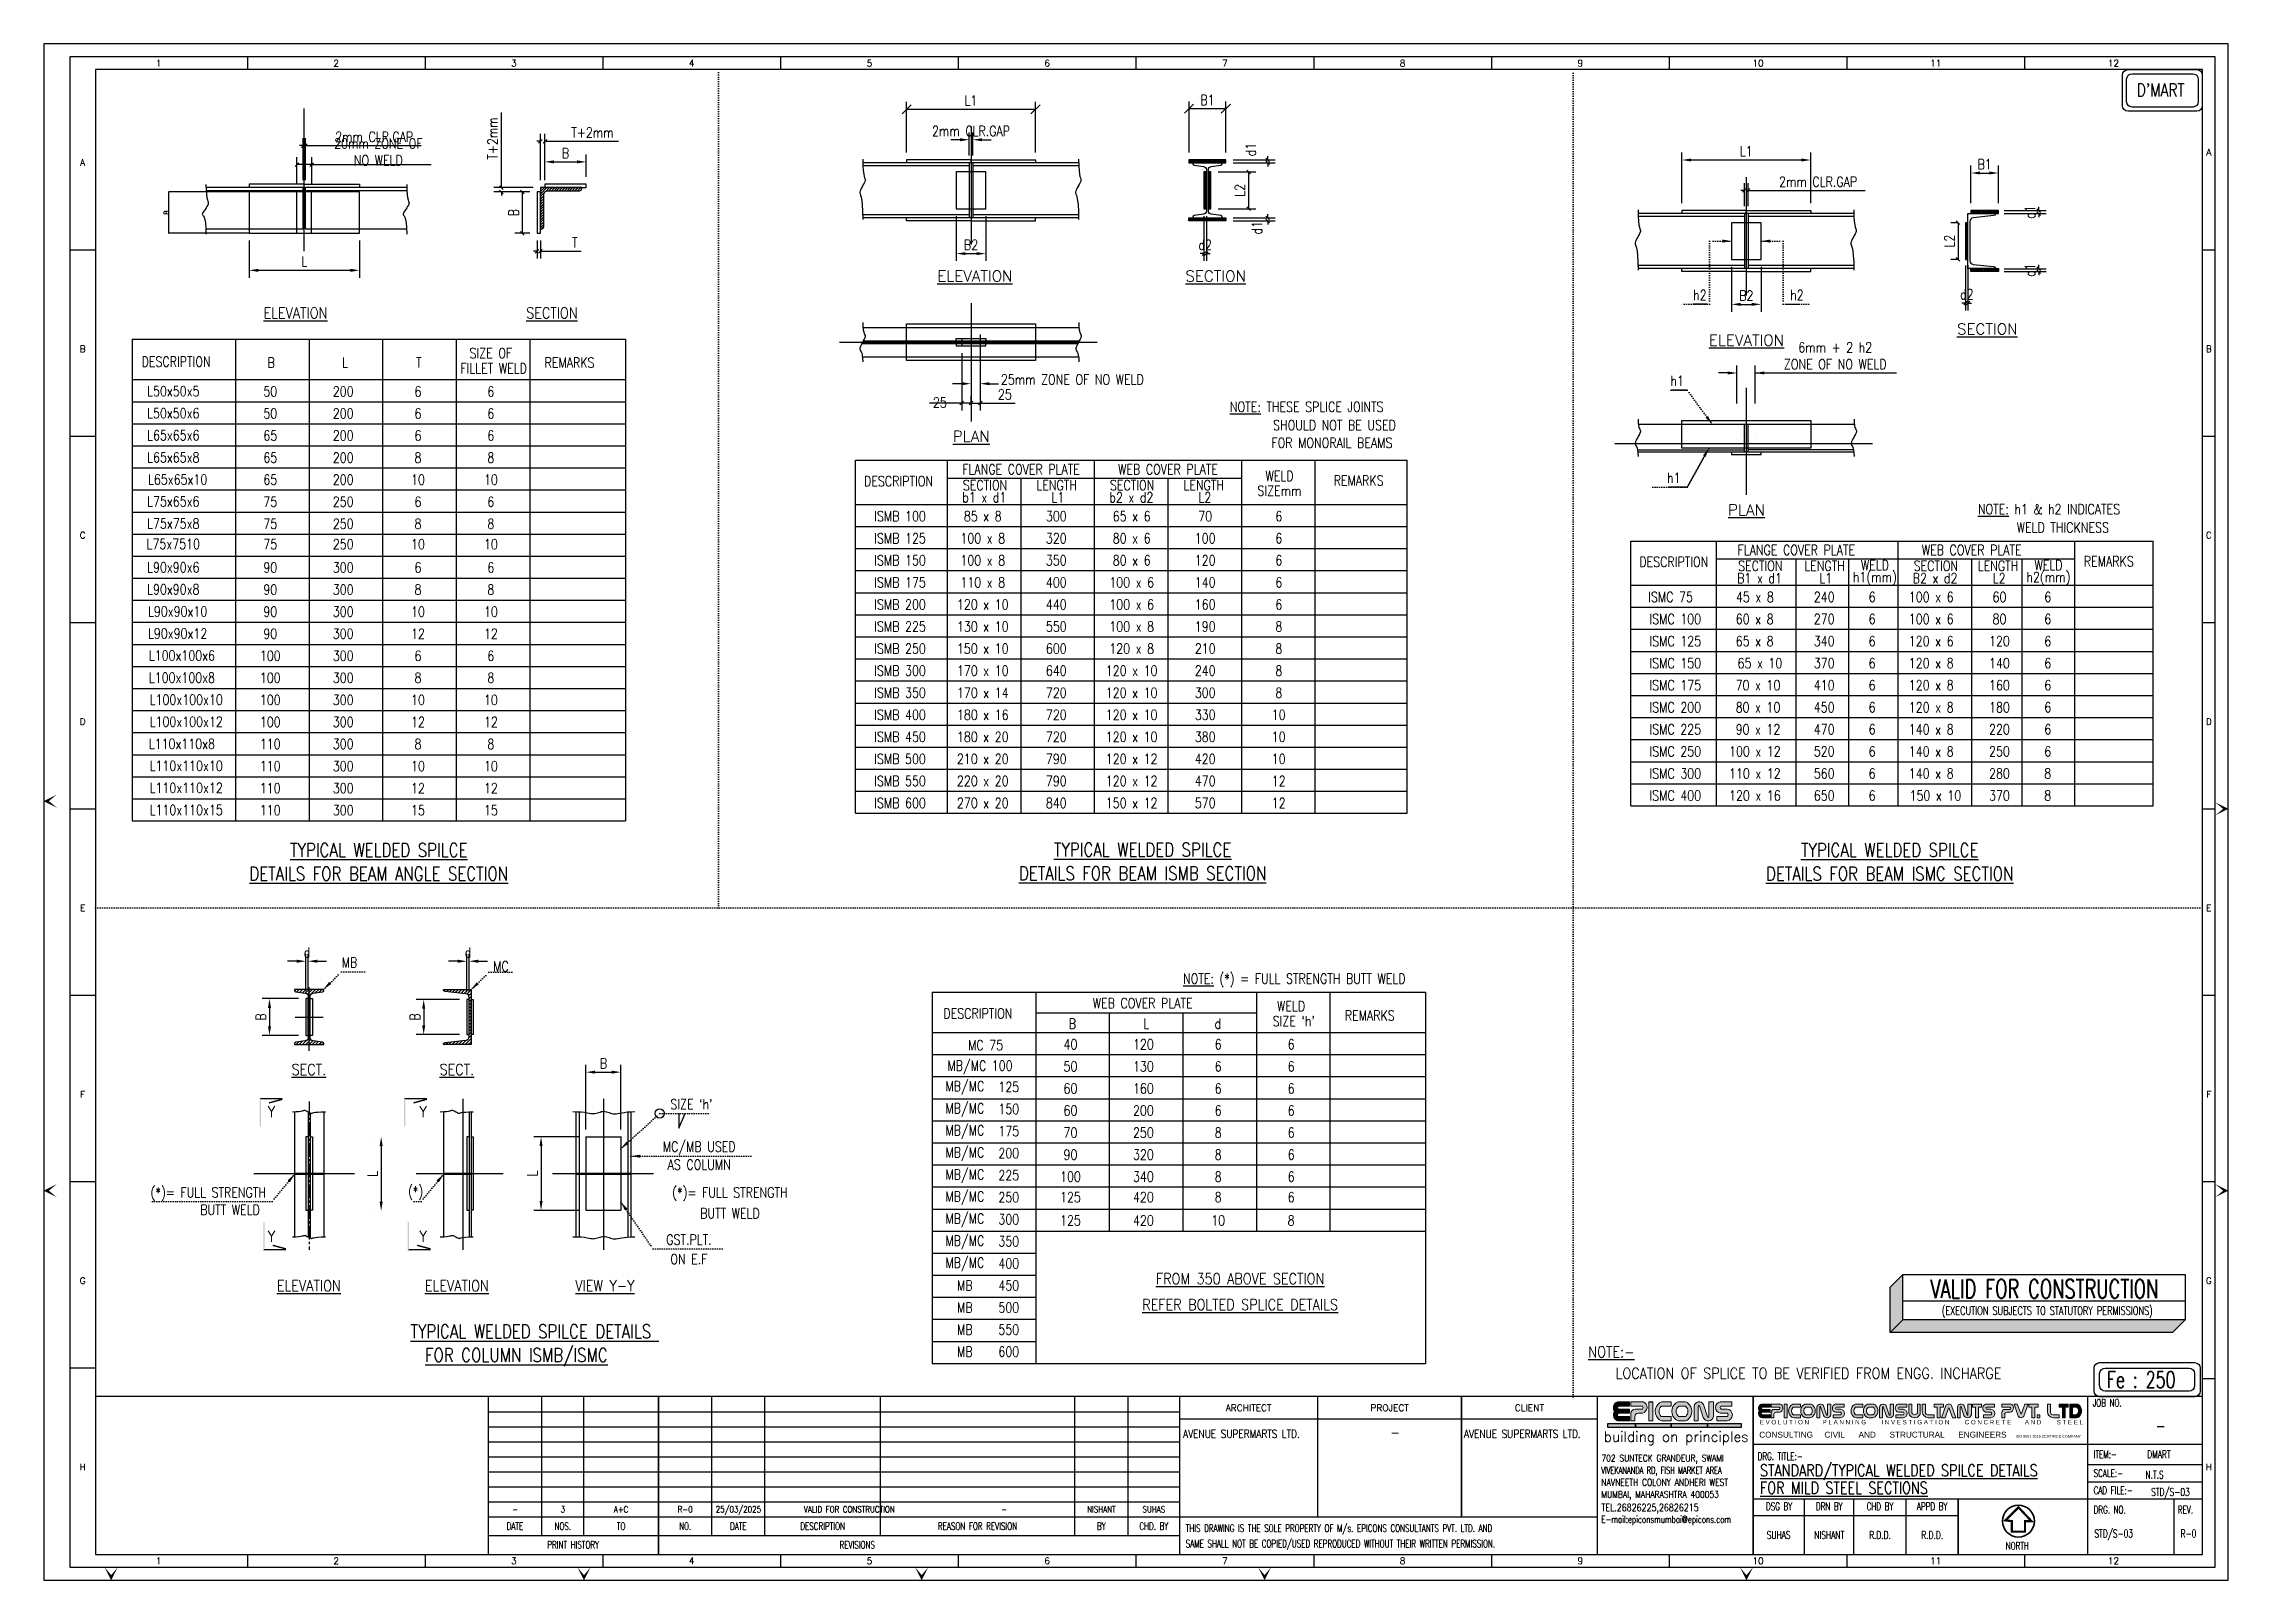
# Model space of a CAD drawing. Extents: x -69352 to 1013721, y -547461 to -186867.
# Drawn here: x -69352 to -9944, y -521448 to -479657 of the extents above; entities that cross this region are included whole.
import ezdxf
from ezdxf.enums import TextEntityAlignment as Align
from ezdxf.lldxf.tags import DXFTag

# ---------------------------------------------------------------- set-up
doc = ezdxf.new("R2010")
doc.units = 0
doc.header["$LTSCALE"] = 500
doc.header["$MEASUREMENT"] = 0
doc.header["$PDMODE"] = 35
doc.header["$PDSIZE"] = -15
doc.linetypes.add('CENTER2', pattern=[1.125, 0.75, -0.125, 0.125, -0.125])
doc.linetypes.add('DOT2', pattern=[0.125, 0, -0.125])
doc.layers.get('DEFPOINTS').update_dxf_attribs({"color": 4})
doc.layers.add('00 ECPL LOGO', color=250, linetype='Continuous', lineweight=20)
for name, color, linetype in [('BEAM', 4, 'Continuous'), ('CIV-BRC', 3, 'Continuous'), ('CIV-CEN', 1, 'CENTER2'), ('CIV-COL', 3, 'Continuous'), ('CIV-DIM', 2, 'Continuous'), ('CIV-DWG', 7, 'Continuous'), ('CIV-GIR', 3, 'Continuous'), ('CIV-PLT', 2, 'Continuous'), ('CIV-STL', 7, 'Continuous'), ('CIV-SYM', 3, 'Continuous'), ('CIV-TBL', 7, 'Continuous'), ('CIV-TIT', 4, 'Continuous'), ('PNA', 10, 'Continuous'), ('S-BEAM NO', 3, 'Continuous'), ('S-SCHEDULE LINE-1', 7, 'Continuous'), ('S-TEXT', 2, 'Continuous'), ('S-TEXT-1', 4, 'Continuous'), ('S-TEXT-1 @ 1', 4, 'Continuous'), ('S-TITIL', 6, 'Continuous'), ('SCH-LINE', 7, 'Continuous'), ('SHEET', 7, 'Continuous'), ('TEXT', 4, 'Continuous'), ('TEXT (SHEET)', 4, 'Continuous'), ('TITEL', 1, 'Continuous'), ('TITLE', 4, 'Continuous')]:
    doc.layers.add(name, color=color, linetype=linetype)
doc.styles.add('ROMAND', font='simplex.shx')
doc.styles.add('ROMANS', font='simplex.shx', dxfattribs={"width": 0.8, "height": 275})
doc.styles.add('SEC. TEXT', font='arial.ttf', dxfattribs={"height": 180})
doc.styles.get("Standard").update_dxf_attribs({"font": 'simplex.shx'})
doc.styles.add('style2', font='simplex.shx')
doc.styles.add('VA_ROOM_TEXT', font='simplex.shx')
tags = doc.linetypes.add('HIDDEN', pattern=[0.375, 0.25, -0.125]).pattern_tags.tags
tags[6:7] = [DXFTag(74, 4), DXFTag(75, 0), DXFTag(340, '0'), DXFTag(46, 1.0), DXFTag(50, 0.0), DXFTag(44, 0.0), DXFTag(45, 0.0)]
tags[4:5] = [DXFTag(74, 4), DXFTag(75, 0), DXFTag(340, '0'), DXFTag(46, 1.0), DXFTag(50, 0.0), DXFTag(44, 0.0), DXFTag(45, 0.0)]
doc.dimstyles.new('dim100', dxfattribs={"dimtxt": 250, "dimasz": 250, "dimexe": 200, "dimexo": 200, "dimgap": 100, "dimtad": 1, "dimdec": 0, "dimzin": 0, "dimdsep": 46, "dimtxsty": 'ROMANS', "dimcen": 0, "dimclrd": 5, "dimclre": 5, "dimclrt": 4, "dimadec": 0, "dimazin": 0, "dimtfac": 1, "dimtdec": 0, "dimtix": 1, "dimtofl": 0, "dimtmove": 2, "dimatfit": 3, "dimfxl": 0, "dimtolj": 1, "dimtzin": 0, "dimlwd": -1, "dimlwe": -1, "dimarcsym": 0})
doc.dimstyles.get("Standard").update_dxf_attribs({"dimtxt": 125, "dimasz": 50, "dimexe": 62.5, "dimexo": 62.5, "dimgap": 1, "dimtad": 1, "dimtoh": 1, "dimdec": 0, "dimzin": 12, "dimdsep": 46, "dimtxsty": 'Standard', "dimblk1": 'DIMTICK', "dimblk2": 'DIMTICK', "dimsah": 1, "dimcen": 1, "dimdle": 0.09375, "dimclrd": 256, "dimclre": 256, "dimclrt": 2, "dimadec": 0, "dimazin": 0, "dimtfac": 1, "dimtdec": 0, "dimtix": 1, "dimtmove": 2, "dimatfit": 3, "dimfxl": 0, "dimtvp": 0.0009, "dimtolj": 1, "dimtzin": 15, "dimarcsym": 0})

msp = doc.modelspace()

# ---------------------------------------------------------------- texts
at = {"layer": 'CIV-TIT', "style": 'ROMANS'}
for s, p in [('%%uELEVATION', (-44029.075, -486125.668)), ('%%uSECTION', (-37482.347, -486125.668)), ('%%uELEVATION', (-23046.388, -487871.59)), ('%%uSECTION', (-16499.66, -487566.482)), ('%%uPLAN', (-44129.075, -490487.346)), ('%%uPLAN', (-23046.388, -492486.867))]:
    msp.add_text(s, height=300, dxfattribs=at).set_placement(p, align=Align.CENTER)
at = {"layer": 'CIV-TIT', "style": 'ROMANS', "width": 0.85}
for s, p in [('%%uELEVATION', (-62505.224, -487130.513)), ('%%uSECTION', (-55532.211, -487130.513)), ('%%UNOTE:-', (-26720.078, -515386.114)), ('LOCATION OF SPLICE TO BE VERIFIED FROM ENGG. INCHARGE', (-21361.078, -515968.614))]:
    msp.add_text(s, height=300, dxfattribs=at).set_placement(p, align=Align.CENTER)
for s, p in [('%%uSECT.', (-62141.22, -507556.855)), ('%%uSECT.', (-58116.207, -507556.855)), ('%%UFROM 350 ABOVE SECTION', (-36816.207, -513245.792)), ('%%uELEVATION', (-62141.22, -513438.767)), ('%%uELEVATION', (-58116.207, -513438.767)), ('%%uVIEW Y-Y', (-54091.195, -513438.767)), ('%%UREFER BOLTED SPLICE DETAILS', (-36816.207, -513950.792))]:
    msp.add_text(s, height=300, dxfattribs=at).set_placement(p, align=Align.MIDDLE)
for p in [(-63254.521, -508853.492), (-59130.894, -508853.492), (-63254.521, -512243.208), (-59130.894, -512243.208)]:
    msp.add_text('Y', height=300, dxfattribs=at).set_placement(p)
at = {"layer": 'S-TEXT', "style": 'ROMANS', "width": 0.8}
for s, height, p in [('AVENUE SUPERMARTS LTD.', 222.47634, (-38367.715, -517464.494)), ('AVENUE SUPERMARTS LTD.', 222.47634, (-30729.153, -517464.494)), ('-', 296.635, (-32733.811, -517427.415))]:
    msp.add_text(s, height=height, dxfattribs=at).set_placement(p, align=Align.MIDDLE_LEFT)
at = {"layer": 'S-TEXT-1 @ 1', "style": 'ROMANS', "width": 0.8}
for s, p in [('h2', (-24316.029, -486493.021)), ('%%UNOTE:%%U THESE SPLICE JOINTS', (-35005.939, -489534.571)), ('MB', (-61035.698, -504646.334)), ('MC', (-56916.219, -504750.834)), ("SIZE `h'", (-51735.889, -508501.248)), ('MC/MB USED', (-51526.672, -509653.734)), ('GST.PLT.', (-51805.158, -512184.721)), ('ON E.F', (-51805.158, -512711.221))]:
    msp.add_text(s, height=275, dxfattribs=at).set_placement(p, align=Align.MIDDLE_CENTER)
for s, p in [('h2', (-21675.758, -486493.021)), ('h1', (-24933.481, -488826.398)), ('h1', (-25023.92, -491465.534))]:
    msp.add_text(s, height=275, rotation=360, dxfattribs=at).set_placement(p, align=Align.MIDDLE_CENTER)
for s, p in [('DESCRIPTION', (-65751.389, -488304.55)), ('B', (-63165.982, -488329.929)), ('L', (-61157.284, -488329.929)), ('T', (-59149.838, -488329.929)), ('SIZE OF', (-57192.453, -488075.223)), ('REMARKS', (-55052.345, -488329.929)), ('FILLET WELD', (-57117.361, -488484.929)), ('L50x50x5', (-65828.003, -489108.551)), ('50', (-63191.012, -489114.896)), ('200', (-61207.345, -489114.896)), ('6', (-59174.868, -489114.896)), ('6', (-57191.201, -489114.896)), ('L50x50x6', (-65828.003, -489708.551)), ('50', (-63191.012, -489714.896)), ('200', (-61207.345, -489714.896)), ('6', (-59174.868, -489714.896)), ('6', (-57191.201, -489714.896)), ('SHOULD NOT BE USED', (-34251.778, -490032.252)), ('L65x65x6', (-65828.003, -490308.551)), ('65', (-63191.012, -490314.896)), ('200', (-61207.345, -490314.896)), ('6', (-59174.868, -490314.896)), ('6', (-57191.201, -490314.896)), ('FOR MONORAIL BEAMS', (-34321.161, -490511.433)), ('L65x65x8', (-65828.003, -490908.551)), ('65', (-63191.012, -490914.896)), ('200', (-61207.345, -490914.896)), ('8', (-59174.868, -490914.896)), ('8', (-57191.201, -490914.896)), ('FLANGE COVER PLATE', (-42774.023, -491232.068)), ('WEB COVER PLATE', (-38777.903, -491232.068)), ('L65x65x10', (-65710.768, -491508.551)), ('65', (-63191.012, -491514.896)), ('200', (-61207.345, -491514.896)), ('10', (-59174.868, -491514.896)), ('10', (-57191.201, -491514.896)), ('b1 x d1', (-43773.991, -491996.186)), ('L1', (-41773.991, -491996.186)), ('b2 x d2', (-39773.991, -491996.186)), ('L2', (-37773.991, -491996.186)), ('SIZEmm', (-35747.772, -491815.807)), ('L75x65x6', (-65828.003, -492108.551)), ('75', (-63191.012, -492114.896)), ('250', (-61207.345, -492114.896)), ('6', (-59174.868, -492114.896)), ('6', (-57191.201, -492114.896)), ('ISMB 100', (-46065.949, -492508.826)), ('85 x 8', (-43815.949, -492508.826)), ('300', (-41815.949, -492508.826)), ('65 x 6', (-39765.949, -492508.826)), ('70', (-37765.949, -492508.826)), ('6', (-35765.949, -492508.826)), ('%%UNOTE:%%U h1 & h2 INDICATES', (-14819.635, -492315.79)), ('L75x75x8', (-65828.003, -492708.551)), ('75', (-63191.012, -492714.896)), ('250', (-61207.345, -492714.896)), ('8', (-59174.868, -492714.896)), ('8', (-57191.201, -492714.896)), ('ISMB 125', (-46065.949, -493108.826)), ('100 x 8', (-43815.949, -493108.826)), ('320', (-41815.949, -493108.826)), ('80 x 6', (-39765.949, -493108.826)), ('100', (-37765.949, -493108.826)), ('6', (-35765.949, -493108.826)), ('WELD THICKNESS', (-14445.568, -492813.472)), ('L75x7510', (-65828.003, -493263.476)), ('75', (-63191.012, -493269.821)), ('250', (-61207.345, -493269.821)), ('10', (-59174.868, -493269.821)), ('10', (-57191.201, -493269.821)), ('ISMB 150', (-46065.949, -493708.826)), ('100 x 8', (-43815.949, -493708.826)), ('350', (-41815.949, -493708.826)), ('80 x 6', (-39765.949, -493708.826)), ('120', (-37765.949, -493708.826)), ('6', (-35765.949, -493708.826)), ('FLANGE COVER PLATE', (-21691.335, -493428.13)), ('WEB COVER PLATE', (-16921.773, -493428.13)), ('L90x90x6', (-65828.003, -493897.728)), ('90', (-63191.012, -493904.073)), ('300', (-61207.345, -493904.073)), ('6', (-59174.868, -493904.073)), ('6', (-57191.201, -493904.073)), ('ISMB 175', (-46065.949, -494308.826)), ('110 x 8', (-43815.949, -494308.826)), ('400', (-41815.949, -494308.826)), ('100 x 6', (-39765.949, -494308.826)), ('140', (-37765.949, -494308.826)), ('6', (-35765.949, -494308.826)), ('B1 x d1', (-22691.304, -494192.248)), ('L1', (-20891.548, -494192.248)), ('h1(mm)', (-19556.045, -494183.184)), ('B2 x d2', (-17917.861, -494192.248)), ('L2', (-16175.676, -494192.248)), ('h2(mm)', (-14836.544, -494183.184)), ('L90x90x8', (-65828.003, -494497.728)), ('90', (-63191.012, -494504.073)), ('300', (-61207.345, -494504.073)), ('8', (-59174.868, -494504.073)), ('8', (-57191.201, -494504.073)), ('ISMB 200', (-46065.949, -494908.826)), ('120 x 10', (-43815.949, -494908.826)), ('440', (-41815.949, -494908.826)), ('100 x 6', (-39765.949, -494908.826)), ('160', (-37765.949, -494908.826)), ('6', (-35765.949, -494908.826)), ('ISMC 75', (-25112.079, -494704.888)), ('45 x 8', (-22818.365, -494704.888)), ('240', (-20933.505, -494704.888)), ('6', (-19631.791, -494704.888)), ('100 x 6', (-18023.708, -494704.888)), ('60', (-16167.633, -494704.888)), ('6', (-14854.72, -494704.888)), ('L90x90x10', (-65710.768, -495097.728)), ('90', (-63191.012, -495104.073)), ('300', (-61207.345, -495104.073)), ('10', (-59174.868, -495104.073)), ('10', (-57191.201, -495104.073)), ('ISMB 225', (-46065.949, -495508.826)), ('130 x 10', (-43815.949, -495508.826)), ('550', (-41815.949, -495508.826)), ('100 x 8', (-39765.949, -495508.826)), ('190', (-37765.949, -495508.826)), ('8', (-35765.949, -495508.826)), ('ISMC 100', (-24983.261, -495304.888)), ('60 x 8', (-22824.623, -495304.888)), ('270', (-20933.505, -495304.888)), ('6', (-19631.791, -495304.888)), ('100 x 6', (-18023.708, -495304.888)), ('80', (-16167.633, -495304.888)), ('6', (-14854.72, -495304.888)), ('L90x90x12', (-65710.768, -495697.728)), ('90', (-63191.012, -495704.073)), ('300', (-61207.345, -495704.073)), ('12', (-59174.868, -495704.073)), ('12', (-57191.201, -495704.073)), ('ISMB 250', (-46065.949, -496108.826)), ('150 x 10', (-43815.949, -496108.826)), ('600', (-41815.949, -496108.826)), ('120 x 8', (-39765.949, -496108.826)), ('210', (-37765.949, -496108.826)), ('8', (-35765.949, -496108.826)), ('ISMC 125', (-24983.261, -495904.888)), ('65 x 8', (-22824.623, -495904.888)), ('340', (-20933.505, -495904.888)), ('6', (-19631.791, -495904.888)), ('120 x 6', (-18023.708, -495904.888)), ('120', (-16167.633, -495904.888)), ('6', (-14854.72, -495904.888)), ('L100x100x6', (-65593.532, -496297.728)), ('100', (-63191.012, -496304.073)), ('300', (-61207.345, -496304.073)), ('6', (-59174.868, -496304.073)), ('6', (-57191.201, -496304.073)), ('ISMB 300', (-46065.949, -496708.826)), ('170 x 10', (-43815.949, -496708.826)), ('640', (-41815.949, -496708.826)), ('120 x 10', (-39765.949, -496708.826)), ('240', (-37765.949, -496708.826)), ('8', (-35765.949, -496708.826)), ('ISMC 150', (-24983.261, -496504.888)), ('65 x 10', (-22681.949, -496504.888)), ('370', (-20933.505, -496504.888)), ('6', (-19631.791, -496504.888)), ('120 x 8', (-18023.708, -496504.888)), ('140', (-16167.633, -496504.888)), ('6', (-14854.72, -496504.888)), ('L100x100x8', (-65593.532, -496897.728)), ('100', (-63191.012, -496904.073)), ('300', (-61207.345, -496904.073)), ('8', (-59174.868, -496904.073)), ('8', (-57191.201, -496904.073)), ('ISMB 350', (-46065.949, -497308.826)), ('170 x 14', (-43815.949, -497308.826)), ('720', (-41815.949, -497308.826)), ('120 x 10', (-39765.949, -497308.826)), ('300', (-37765.949, -497308.826)), ('8', (-35765.949, -497308.826)), ('ISMC 175', (-24983.261, -497104.888)), ('70 x 10', (-22733.261, -497104.888)), ('410', (-20933.505, -497104.888)), ('6', (-19631.791, -497104.888)), ('120 x 8', (-18023.708, -497104.888)), ('160', (-16167.633, -497104.888)), ('6', (-14854.72, -497104.888)), ('L100x100x10', (-65476.297, -497497.728)), ('100', (-63191.012, -497504.073)), ('300', (-61207.345, -497504.073)), ('10', (-59174.868, -497504.073)), ('10', (-57191.201, -497504.073)), ('ISMB 400', (-46065.949, -497908.826)), ('180 x 16', (-43815.949, -497908.826)), ('720', (-41815.949, -497908.826)), ('120 x 10', (-39765.949, -497908.826)), ('330', (-37765.949, -497908.826)), ('10', (-35765.949, -497908.826)), ('ISMC 200', (-24983.261, -497704.888)), ('80 x 10', (-22733.261, -497704.888)), ('450', (-20933.505, -497704.888)), ('6', (-19631.791, -497704.888)), ('120 x 8', (-18023.708, -497704.888)), ('180', (-16167.633, -497704.888)), ('6', (-14854.72, -497704.888)), ('L100x100x12', (-65476.297, -498097.728)), ('100', (-63191.012, -498104.073)), ('300', (-61207.345, -498104.073)), ('12', (-59174.868, -498104.073)), ('12', (-57191.201, -498104.073)), ('ISMB 450', (-46065.949, -498508.826)), ('180 x 20', (-43815.949, -498508.826)), ('720', (-41815.949, -498508.826)), ('120 x 10', (-39765.949, -498508.826)), ('380', (-37765.949, -498508.826)), ('10', (-35765.949, -498508.826)), ('ISMC 225', (-24983.261, -498304.888)), ('90 x 12', (-22733.261, -498304.888)), ('470', (-20933.505, -498304.888)), ('6', (-19631.791, -498304.888)), ('140 x 8', (-18023.708, -498304.888)), ('220', (-16167.633, -498304.888)), ('6', (-14854.72, -498304.888)), ('L110x110x8', (-65593.532, -498697.728)), ('110', (-63191.012, -498704.073)), ('300', (-61207.345, -498704.073)), ('8', (-59174.868, -498704.073)), ('8', (-57191.201, -498704.073)), ('ISMB 500', (-46065.949, -499108.826)), ('210 x 20', (-43815.949, -499108.826)), ('790', (-41815.949, -499108.826)), ('120 x 12', (-39765.949, -499108.826)), ('420', (-37765.949, -499108.826)), ('10', (-35765.949, -499108.826)), ('ISMC 250', (-24983.261, -498904.888)), ('100 x 12', (-22818.365, -498904.888)), ('520', (-20933.505, -498904.888)), ('6', (-19631.791, -498904.888)), ('140 x 8', (-18023.708, -498904.888)), ('250', (-16167.633, -498904.888)), ('6', (-14854.72, -498904.888)), ('L110x110x10', (-65476.297, -499297.728)), ('110', (-63191.012, -499304.073)), ('300', (-61207.345, -499304.073)), ('10', (-59174.868, -499304.073)), ('10', (-57191.201, -499304.073)), ('ISMB 550', (-46065.949, -499708.826)), ('220 x 20', (-43815.949, -499708.826)), ('790', (-41815.949, -499708.826)), ('120 x 12', (-39765.949, -499708.826)), ('470', (-37765.949, -499708.826)), ('12', (-35765.949, -499708.826)), ('ISMC 300', (-24983.261, -499504.888)), ('110 x 12', (-22818.365, -499504.888)), ('560', (-20933.505, -499504.888)), ('6', (-19631.791, -499504.888)), ('140 x 8', (-18023.708, -499504.888)), ('280', (-16167.633, -499504.888)), ('8', (-14854.72, -499504.888)), ('L110x110x12', (-65476.297, -499897.728)), ('110', (-63191.012, -499904.073)), ('300', (-61207.345, -499904.073)), ('12', (-59174.868, -499904.073)), ('12', (-57191.201, -499904.073)), ('ISMB 600', (-46065.949, -500308.826)), ('270 x 20', (-43815.949, -500308.826)), ('840', (-41815.949, -500308.826)), ('150 x 12', (-39765.949, -500308.826)), ('570', (-37765.949, -500308.826)), ('12', (-35765.949, -500308.826)), ('ISMC 400', (-24983.261, -500104.888)), ('120 x 16', (-22818.365, -500104.888)), ('650', (-20933.505, -500104.888)), ('6', (-19631.791, -500104.888)), ('150 x 10', (-17909.819, -500104.888)), ('370', (-16167.633, -500104.888)), ('8', (-14854.72, -500104.888)), ('L110x110x15', (-65476.297, -500497.728)), ('110', (-63191.012, -500504.073)), ('300', (-61207.345, -500504.073)), ('15', (-59174.868, -500504.073)), ('15', (-57191.201, -500504.073)), ('%%UNOTE:%%U (*) = FULL STRENGTH BUTT WELD', (-35343.705, -505106.093)), ('DESCRIPTION', (-43948.751, -506032.994)), ('WEB COVER PLATE', (-39466.764, -505751.084)), ("SIZE `h'", (-35357.27, -506241.224)), ('WELD', (-35432.362, -505831.519)), ('REMARKS', (-33292.254, -506086.225)), ('40', (-41430.921, -506871.191)), ('B', (-41377.691, -506309.033)), ('120', (-39447.254, -506871.191)), ('L', (-39368.993, -506309.033)), ('d', (-37421.62, -506309.033)), ('6', (-37414.778, -506871.191)), ('6', (-35431.11, -506871.191)), ('MB/MC 100', (-43890.03, -507471.191)), ('   MC 75', (-43984.595, -506892.697)), ('50', (-41430.921, -507471.191)), ('130', (-39447.254, -507471.191)), ('6', (-37414.778, -507471.191)), ('6', (-35431.11, -507471.191)), ('MB/MC', (-44302.976, -508030.067)), ('125', (-43108.122, -508030.067)), ('60', (-41430.921, -508071.191)), ('160', (-39447.254, -508071.191)), ('6', (-37414.778, -508071.191)), ('6', (-35431.11, -508071.191)), ('MB/MC', (-44302.976, -508630.067)), ('150', (-43108.122, -508630.067)), ('MB/MC', (-44302.976, -509230.067)), ('175', (-43108.122, -509230.067)), ('60', (-41430.921, -508671.191)), ('200', (-39447.254, -508671.191)), ('6', (-37414.778, -508671.191)), ('6', (-35431.11, -508671.191)), ('MB/MC', (-44302.976, -509830.067)), ('200', (-43108.122, -509830.067)), ('70', (-41430.921, -509271.191)), ('250', (-39447.254, -509271.191)), ('8', (-37414.778, -509271.191)), ('6', (-35431.11, -509271.191)), ('AS COLUMN', (-51526.672, -510143.741)), ('MB/MC', (-44302.976, -510430.067)), ('225', (-43108.122, -510430.067)), ('90', (-41430.921, -509871.191)), ('320', (-39447.254, -509871.191)), ('8', (-37414.778, -509871.191)), ('6', (-35431.11, -509871.191)), ('(*)= FULL STRENGTH', (-64876.139, -510918.016)), ('(*)', (-59239.093, -510887.675)), ('(*)= FULL STRENGTH', (-50690.705, -510920.662)), ('MB/MC', (-44302.976, -511030.067)), ('250', (-43108.122, -511030.067)), ('100', (-41430.921, -510471.191)), ('125', (-41430.921, -511026.117)), ('340', (-39447.254, -510471.191)), ('420', (-39447.254, -511026.117)), ('8', (-37414.778, -510471.191)), ('8', (-37414.778, -511026.117)), ('6', (-35431.11, -510471.191)), ('6', (-35431.11, -511026.117)), ('BUTT WELD', (-64285.705, -511370.085)), ('BUTT WELD', (-50690.705, -511467.085)), ('MB/MC', (-44302.976, -511630.067)), ('300', (-43108.122, -511630.067)), ('MB/MC', (-44302.976, -512230.067)), ('350', (-43108.122, -512230.067)), ('125', (-41430.921, -511660.369)), ('420', (-39447.254, -511660.369)), ('10', (-37414.778, -511660.369)), ('8', (-35431.11, -511660.369)), ('MB/MC', (-44302.976, -512830.067)), ('400', (-43108.122, -512830.067)), ('MB', (-44302.976, -513430.067)), ('450', (-43108.122, -513430.067)), ('MB', (-44302.976, -514030.067)), ('500', (-43108.122, -514030.067)), ('MB', (-44302.976, -514630.067)), ('550', (-43108.122, -514630.067)), ('MB', (-44302.976, -515230.067)), ('600', (-43108.122, -515230.067))]:
    msp.add_text(s, height=275, dxfattribs=at).set_placement(p, align=Align.MIDDLE)
for s, p in [('WELD', (-36126.984, -491551.13)), ('SECTION', (-44357.202, -491800.398)), ('LENGTH', (-42357.202, -491800.398)), ('SECTION', (-40357.202, -491800.398)), ('LENGTH', (-38357.202, -491800.398)), ('REMARKS', (-34273.476, -491676.217)), ('REMARKS', (-13873.988, -493872.279)), ('SECTION', (-23274.515, -493996.46)), ('LENGTH', (-21474.759, -493996.46)), ('WELD', (-19935.257, -493975.612)), ('SECTION', (-18501.072, -493996.46)), ('LENGTH', (-16758.886, -493996.46)), ('WELD', (-15215.756, -493975.612))]:
    msp.add_text(s, height=275, dxfattribs=at).set_placement(p)
for p in [(-46105.582, -491690.72), (-25022.895, -493886.782)]:
    msp.add_text('DESCRIPTION', height=275, dxfattribs=at).set_placement(p, align=Align.CENTER)
at = {"layer": 'S-TITIL', "color": 1, "style": 'ROMANS', "width": 0.8}
for s, p in [('%%UTYPICAL WELDED SPILCE', (-60241.515, -501587.382)), ('%%UTYPICAL WELDED SPILCE', (-39468.72, -501575.882)), ('%%UTYPICAL WELDED SPILCE', (-19153.72, -501587.382)), ('%%UDETAILS FOR BEAM ANGLE SECTION', (-60241.515, -502230.882)), ('%%UDETAILS FOR BEAM ISMB SECTION', (-39468.72, -502219.382)), ('%%UDETAILS FOR BEAM ISMC SECTION', (-19153.72, -502230.882)), ('%%UTYPICAL WELDED SPILCE DETAILS ', (-56004.375, -514679.382)), ('%%UFOR COLUMN ISMB/ISMC', (-56498.375, -515322.882))]:
    msp.add_text(s, height=372.34043, dxfattribs=at).set_placement(p, align=Align.MIDDLE_CENTER)
at = {"layer": 'S-TITIL', "style": 'ROMANS', "width": 0.7}
msp.add_text('Fe : 250', height=450, dxfattribs=at).set_placement((-13243.612, -515989.886), align=Align.MIDDLE_LEFT)
at = {"layer": 'TEXT', "color": 1, "style": 'ROMANS', "width": 0.8}
msp.add_text('-', height=318.182, dxfattribs=at).set_placement((-11784.258, -517239.178), align=Align.MIDDLE_CENTER)
at = {"layer": 'TEXT', "color": 2, "style": 'ROMANS', "width": 0.7}
for s, p in [('DMART', (-12148.879, -518021.426)), ('N.T.S', (-12198.213, -518578.152)), ('STD/S-03', (-12043.242, -519045.084)), ('STD/S-03', (-13586.267, -520175.583)), ('R-0', (-11239.627, -520175.583))]:
    msp.add_text(s, height=212.1212, dxfattribs=at).set_placement(p, align=Align.MIDDLE_LEFT)
at = {"layer": 'TEXT', "color": 1, "style": 'ROMANS', "width": 0.8}
for s, p in [('%%USTANDARD/TYPICAL WELDED SPILCE DETAILS', (-22678.406, -518458.581)), ('%%UFOR MILD STEEL SECTIONS', (-22678.406, -518933.081))]:
    msp.add_text(s, height=318.18182, dxfattribs=at).set_placement(p, align=Align.MIDDLE_LEFT)
at = {"layer": 'TEXT', "color": 2, "style": 'ROMANS'}
for s, height, width, p in [('-', 176.554, 0.8, (-56532.598, -519517.421)), ('3', 176.554, 0.8, (-55234.866, -519517.421)), ('A+C', 176.5537, 0.8, (-53650.44, -519517.421)), ('R-0', 176.5537, 0.8, (-51908.153, -519517.421)), ('25/03/2025', 176.5537, 0.8, (-50460.593, -519517.421)), ('VALID FOR CONSTRUCTION', 176.55367, 0.8, (-47445.254, -519517.421)), ('-', 176.554, 0.8, (-43233.655, -519517.421)), ('NISHANT', 176.5537, 0.8, (-40589.835, -519517.421)), ('SUHAS', 176.5537, 0.8, (-39163.238, -519517.421)), ('SUHAS', 212.1212, 0.7, (-22172.251, -520215.156)), ('NISHANT', 212.1212, 0.7, (-20795.675, -520215.156)), ('R.D.D.', 212.1212, 0.7, (-19416.066, -520215.156)), ('R.D.D.', 212.1212, 0.7, (-17996.356, -520215.156))]:
    msp.add_text(s, height=height, dxfattribs=dict(at, width=width)).set_placement(p, align=Align.MIDDLE_CENTER)
at = {"layer": 'TITEL', "color": 2, "linetype": 'Continuous', "style": 'ROMAND', "width": 0.8}
msp.add_text("D'MART", height=345.007, dxfattribs=at).set_placement((-12438.073, -481089.023))

# ---------------------------------------------------------------- blocks, each defined once
blk = doc.blocks.new('_Oblique')
at = {"color": 0, "linetype": 'ByBlock', "lineweight": -2}
blk.add_line((-0.5, -0.5), (0.5, 0.5), dxfattribs=at)
blk = doc.blocks.new('*D1400')
at = {"layer": 'CIV-DIM', "color": 5}
for p, q in [((-56907, -483569), (-56907, -481528)), ((-56044, -483569), (-57107, -483569)), ((-56907, -483569), (-56907, -483469)), ((-56134, -483689), (-57107, -483689)), ((-56907, -483689), (-56907, -483789))]:
    blk.add_line(p, q, dxfattribs=at)
at = {"layer": 'DEFPOINTS', "color": 0}
for p in [(-56907, -483569), (-55844, -483569), (-55934, -483689)]:
    blk.add_point(p, dxfattribs=at)
at = {"layer": 'CIV-DIM', "color": 5, "xscale": 100, "yscale": 100, "zscale": 100}
for p, rotation in [((-56907, -483569), 270), ((-56907, -483689), 90)]:
    blk.add_blockref('_Oblique', p, dxfattribs=dict(at, rotation=rotation))
at = {"layer": 'CIV-DIM', "color": 4, "insert": (-57145, -482236), "char_height": 275, "attachment_point": 5, "rotation": 90, "style": 'ROMANS'}
blk.add_mtext('\\A1;T+2mm', dxfattribs=at)
blk = doc.blocks.new('*D1401')
at = {"layer": 'CIV-DIM', "color": 5}
for p, q in [((-63765, -485014), (-63765, -486021)), ((-60765, -485014), (-60765, -486021)), ((-63515, -485821), (-61015, -485821))]:
    blk.add_line(p, q, dxfattribs=at)
for points in [[(-63515, -485779), (-63515, -485863), (-63765, -485821)], [(-61015, -485863), (-61015, -485779), (-60765, -485821)]]:
    blk.add_solid(points, dxfattribs=at)
at = {"layer": 'DEFPOINTS', "color": 0}
for p in [(-63765, -484814), (-60765, -484814), (-60765, -485821)]:
    blk.add_point(p, dxfattribs=at)
at = {"layer": 'CIV-DIM', "color": 4, "insert": (-62265, -485583), "char_height": 275, "attachment_point": 5, "style": 'ROMANS'}
blk.add_mtext('\\A1;L', dxfattribs=at)
blk = doc.blocks.new('*D1402')
at = {"layer": 'CIV-DIM', "color": 5}
for p, q in [((-62295, -483369), (-62295, -482228)), ((-62235, -483369), (-62235, -482228)), ((-62295, -482428), (-62395, -482428)), ((-62235, -482428), (-59087, -482428)), ((-62235, -482428), (-62135, -482428))]:
    blk.add_line(p, q, dxfattribs=at)
at = {"layer": 'DEFPOINTS', "color": 0}
for p in [(-62235, -482428), (-62295, -483569), (-62235, -483569)]:
    blk.add_point(p, dxfattribs=at)
at = {"layer": 'CIV-DIM', "color": 5, "xscale": 100, "yscale": 100, "zscale": 100}
blk.add_blockref('_Oblique', (-62295, -482428), dxfattribs=at)
at = {"layer": 'CIV-DIM', "color": 5, "xscale": 100, "yscale": 100, "zscale": 100, "rotation": 180}
blk.add_blockref('_Oblique', (-62235, -482428), dxfattribs=at)
at = {"layer": 'CIV-DIM', "color": 4, "insert": (-60365, -482190), "char_height": 275, "attachment_point": 5, "style": 'ROMANS'}
blk.add_mtext('\\A1;2mm CLR.GAP', dxfattribs=at)
blk = doc.blocks.new('*D1403')
at = {"layer": 'CIV-DIM', "color": 5}
for p, q in [((-62465, -483459), (-62465, -482747)), ((-62065, -482947), (-62465, -482947)), ((-62065, -483459), (-62065, -482747)), ((-62065, -482947), (-58811, -482947))]:
    blk.add_line(p, q, dxfattribs=at)
at = {"layer": 'DEFPOINTS', "color": 0}
for p in [(-62465, -482947), (-62465, -483659), (-62065, -483659)]:
    blk.add_point(p, dxfattribs=at)
at = {"layer": 'CIV-DIM', "color": 5, "xscale": 100, "yscale": 100, "zscale": 100, "rotation": 180}
blk.add_blockref('_Oblique', (-62465, -482947), dxfattribs=at)
at = {"layer": 'CIV-DIM', "color": 5, "xscale": 100, "yscale": 100, "zscale": 100}
blk.add_blockref('_Oblique', (-62065, -482947), dxfattribs=at)
at = {"layer": 'CIV-DIM', "color": 4, "insert": (-60252, -482601), "char_height": 275, "attachment_point": 5, "style": 'ROMANS'}
blk.add_mtext('\\A1;20mm ZONE OF \\PNO WELD', dxfattribs=at)
blk = doc.blocks.new('DIMTICK')
for p, q in [((-1, 0), (1, 0)), ((0, 1), (0, -1))]:
    blk.add_line(p, q)
at = {"color": 2, "const_width": 0.1}
blk.add_lwpolyline([(1, 1), (-1, -1)], dxfattribs=at)
blk = doc.blocks.new('*D1404')
at = {"layer": 'CIV-BRC', "lineweight": -2}
for p, q in [((-63767, -483689), (-65958, -483689)), ((-65957, -483691), (-65957, -484813)), ((-63767, -484814), (-65958, -484814))]:
    blk.add_line(p, q, dxfattribs=at)
at = {"layer": 'DEFPOINTS', "color": 0}
for p in [(-63765, -483689), (-65957, -484814), (-63765, -484814)]:
    blk.add_point(p, dxfattribs=at)
at = {"layer": 'CIV-BRC', "lineweight": -2, "xscale": 1.5, "yscale": 1.5, "zscale": 1.5}
for p, rotation in [((-65957, -483689), 90), ((-65957, -484814), 270)]:
    blk.add_blockref('DIMTICK', p, dxfattribs=dict(at, rotation=rotation))
at = {"layer": 'CIV-BRC', "color": 2, "insert": (-66021, -484252), "char_height": 125, "attachment_point": 5, "rotation": 90}
blk.add_mtext('\\A1;B', dxfattribs=at)
blk = doc.blocks.new('*D1369')
at = {"layer": 'CIV-DIM', "color": 5}
for p, q in [((-55934, -485301), (-56034, -485301)), ((-55934, -485014), (-55934, -485501)), ((-55844, -485014), (-55844, -485501)), ((-55844, -485301), (-54736, -485301)), ((-55844, -485301), (-55744, -485301))]:
    blk.add_line(p, q, dxfattribs=at)
at = {"layer": 'DEFPOINTS', "color": 0}
for p in [(-55934, -484814), (-55844, -484814), (-55844, -485301)]:
    blk.add_point(p, dxfattribs=at)
at = {"layer": 'CIV-DIM', "color": 5, "xscale": 100, "yscale": 100, "zscale": 100}
blk.add_blockref('_Oblique', (-55934, -485301), dxfattribs=at)
at = {"layer": 'CIV-DIM', "color": 5, "xscale": 100, "yscale": 100, "zscale": 100, "rotation": 180}
blk.add_blockref('_Oblique', (-55844, -485301), dxfattribs=at)
at = {"layer": 'CIV-DIM', "color": 4, "insert": (-54909, -485064), "char_height": 275, "attachment_point": 5, "style": 'ROMANS'}
blk.add_mtext('\\A1;T', dxfattribs=at)
blk = doc.blocks.new('*X1365')
at = {"color": 0}
for p, q in [((1426.2, 2600), (1443.9, 2617.7)), ((1426.2, 2607.1), (1436.8, 2617.7)), ((1426.2, 2614.2), (1429.7, 2617.7)), ((1440.6, 2607.3), (1450.9, 2617.7)), ((1449, 2608.7), (1458, 2617.7)), ((1456.1, 2608.7), (1465.1, 2617.7)), ((1463.2, 2608.7), (1472.2, 2617.7)), ((1470.2, 2608.7), (1479.2, 2617.7)), ((1477.3, 2608.7), (1486.3, 2617.7)), ((1484.4, 2608.7), (1493.4, 2617.7)), ((1491.4, 2608.7), (1500.4, 2617.7)), ((1498.5, 2608.7), (1507.5, 2617.7)), ((1505.6, 2608.7), (1514.6, 2617.7)), ((1512.7, 2608.7), (1521.7, 2617.7)), ((1519.7, 2608.7), (1528.7, 2617.7)), ((1526.8, 2608.7), (1535.8, 2617.7)), ((1426.2, 2593), (1436.6, 2603.3)), ((1426.2, 2585.9), (1435.2, 2594.9)), ((1426.2, 2578.8), (1435.2, 2587.8)), ((1426.2, 2571.8), (1435.2, 2580.8)), ((1426.2, 2564.7), (1435.2, 2573.7)), ((1426.2, 2557.6), (1435.2, 2566.6)), ((1426.2, 2550.5), (1435.2, 2559.5)), ((1534.3, 2609.1), (1538.4, 2613.2)), ((1426.2, 2543.5), (1435.2, 2552.5)), ((1426.2, 2536.4), (1435.2, 2545.4)), ((1426.2, 2529.3), (1435.2, 2538.3)), ((1426.2, 2522.3), (1435.2, 2531.3)), ((1426.2, 2515.2), (1435.2, 2524.2)), ((1426.2, 2508.1), (1435.2, 2517.1)), ((1430.8, 2505.6), (1434.9, 2509.7))]:
    blk.add_line(p, q, dxfattribs=at)
blk = doc.blocks.new('*D1370')
at = {"layer": 'CIV-DIM', "color": 5}
for p, q in [((-55724, -483279), (-55724, -482671)), ((-55474, -482871), (-54849, -482871)), ((-54599, -483279), (-54599, -482671))]:
    blk.add_line(p, q, dxfattribs=at)
for points in [[(-55474, -482829), (-55474, -482912), (-55724, -482871)], [(-54849, -482912), (-54849, -482829), (-54599, -482871)]]:
    blk.add_solid(points, dxfattribs=at)
at = {"layer": 'DEFPOINTS', "color": 0}
for p in [(-54599, -482871), (-55724, -483479), (-54599, -483479)]:
    blk.add_point(p, dxfattribs=at)
at = {"layer": 'CIV-DIM', "color": 4, "insert": (-55161, -482633), "char_height": 275, "attachment_point": 5, "style": 'ROMANS'}
blk.add_mtext('\\A1;B', dxfattribs=at)
blk = doc.blocks.new('*D1371')
at = {"layer": 'CIV-DIM', "color": 5}
for p, q in [((-55844, -482312), (-55944, -482312)), ((-55844, -483369), (-55844, -482112)), ((-55724, -483369), (-55724, -482112)), ((-55724, -482312), (-53722, -482312)), ((-55724, -482312), (-55624, -482312))]:
    blk.add_line(p, q, dxfattribs=at)
at = {"layer": 'DEFPOINTS', "color": 0}
for p in [(-55724, -482312), (-55844, -483569), (-55724, -483569)]:
    blk.add_point(p, dxfattribs=at)
at = {"layer": 'CIV-DIM', "color": 5, "xscale": 100, "yscale": 100, "zscale": 100}
blk.add_blockref('_Oblique', (-55844, -482312), dxfattribs=at)
at = {"layer": 'CIV-DIM', "color": 5, "xscale": 100, "yscale": 100, "zscale": 100, "rotation": 180}
blk.add_blockref('_Oblique', (-55724, -482312), dxfattribs=at)
at = {"layer": 'CIV-DIM', "color": 4, "insert": (-54430, -482074), "char_height": 275, "attachment_point": 5, "style": 'ROMANS'}
blk.add_mtext('\\A1;T+2mm', dxfattribs=at)
blk = doc.blocks.new('*D1372')
at = {"layer": 'CIV-DIM', "color": 5}
for p, q in [((-56134, -483689), (-56536, -483689)), ((-56336, -484814), (-56336, -483689)), ((-56134, -484814), (-56536, -484814))]:
    blk.add_line(p, q, dxfattribs=at)
at = {"layer": 'DEFPOINTS', "color": 0}
for p in [(-56336, -483689), (-55934, -483689), (-55934, -484814)]:
    blk.add_point(p, dxfattribs=at)
at = {"layer": 'CIV-DIM', "color": 5, "xscale": 100, "yscale": 100, "zscale": 100}
for p, rotation in [((-56336, -483689), 90), ((-56336, -484814), 270)]:
    blk.add_blockref('_Oblique', p, dxfattribs=dict(at, rotation=rotation))
at = {"layer": 'CIV-DIM', "color": 4, "insert": (-56573, -484252), "char_height": 275, "attachment_point": 5, "rotation": 90, "style": 'ROMANS'}
blk.add_mtext('\\A1;B', dxfattribs=at)
blk = doc.blocks.new('*D1373')
at = {"layer": 'CIV-DIM', "color": 5}
for p, q in [((-43885, -487567), (-43885, -489104)), ((-44385, -488904), (-44635, -488904)), ((-44135, -488585), (-44135, -489104)), ((-43635, -488904), (-43385, -488904))]:
    blk.add_line(p, q, dxfattribs=at)
for points in [[(-44385, -488946), (-44385, -488862), (-44135, -488904)], [(-43635, -488862), (-43635, -488946), (-43885, -488904)]]:
    blk.add_solid(points, dxfattribs=at)
at = {"layer": 'DEFPOINTS', "color": 0}
for p in [(-43885, -487367), (-44135, -488385), (-43885, -488904)]:
    blk.add_point(p, dxfattribs=at)
at = {"layer": 'CIV-DIM', "color": 4, "insert": (-41380, -488792), "char_height": 275, "attachment_point": 5, "style": 'ROMANS'}
blk.add_mtext('\\A1;25mm ZONE OF NO WELD', dxfattribs=at)
blk = doc.blocks.new('*D1374')
at = {"layer": 'CIV-DIM', "color": 5}
for p, q in [((-45885, -482616), (-45885, -481241)), ((-45885, -481441), (-42384, -481441)), ((-42384, -482616), (-42384, -481241))]:
    blk.add_line(p, q, dxfattribs=at)
at = {"layer": 'DEFPOINTS', "color": 0}
for p in [(-42384, -481441), (-45885, -482816), (-42384, -482816)]:
    blk.add_point(p, dxfattribs=at)
at = {"layer": 'CIV-DIM', "color": 5, "xscale": 250, "yscale": 250, "zscale": 250, "rotation": 180}
blk.add_blockref('_Oblique', (-45885, -481441), dxfattribs=at)
at = {"layer": 'CIV-DIM', "color": 5, "xscale": 250, "yscale": 250, "zscale": 250}
blk.add_blockref('_Oblique', (-42384, -481441), dxfattribs=at)
at = {"layer": 'CIV-DIM', "color": 4, "insert": (-44135, -481203), "char_height": 275, "attachment_point": 5, "style": 'ROMANS'}
blk.add_mtext('\\A1;L1', dxfattribs=at)
blk = doc.blocks.new('*D1375')
at = {"layer": 'CIV-DIM', "color": 5}
for p, q in [((-44385, -488074), (-44385, -489633)), ((-44385, -489433), (-45261, -489433)), ((-44135, -489433), (-44385, -489433)), ((-44135, -489233), (-44135, -489233))]:
    blk.add_line(p, q, dxfattribs=at)
at = {"layer": 'DEFPOINTS', "color": 0}
for p in [(-44385, -487874), (-44385, -489433), (-44135, -489433)]:
    blk.add_point(p, dxfattribs=at)
at = {"layer": 'CIV-DIM', "color": 5, "xscale": 100, "yscale": 100, "zscale": 100, "rotation": 180}
blk.add_blockref('_Oblique', (-44385, -489433), dxfattribs=at)
at = {"layer": 'CIV-DIM', "color": 5, "xscale": 100, "yscale": 100, "zscale": 100}
blk.add_blockref('_Oblique', (-44135, -489433), dxfattribs=at)
at = {"layer": 'CIV-DIM', "color": 4, "insert": (-44983, -489416), "char_height": 275, "attachment_point": 5, "style": 'ROMANS'}
blk.add_mtext('\\A1;25', dxfattribs=at)
blk = doc.blocks.new('*D1376')
at = {"layer": 'CIV-DIM', "color": 5}
for p, q in [((-44535, -484346), (-44535, -485566)), ((-43735, -484346), (-43735, -485566)), ((-44285, -485366), (-43985, -485366))]:
    blk.add_line(p, q, dxfattribs=at)
for points in [[(-44285, -485325), (-44285, -485408), (-44535, -485366)], [(-43985, -485408), (-43985, -485325), (-43735, -485366)]]:
    blk.add_solid(points, dxfattribs=at)
at = {"layer": 'DEFPOINTS', "color": 0}
for p in [(-44535, -484146), (-43735, -484146), (-43735, -485366)]:
    blk.add_point(p, dxfattribs=at)
at = {"layer": 'CIV-DIM', "color": 4, "insert": (-44135, -485129), "char_height": 275, "attachment_point": 5, "style": 'ROMANS'}
blk.add_mtext('\\A1;B2', dxfattribs=at)
blk = doc.blocks.new('*D1377')
at = {"layer": 'CIV-DIM', "color": 5}
for p, q in [((-44435, -482270), (-44685, -482270)), ((-44185, -482696), (-44185, -482070)), ((-44085, -482696), (-44085, -482070)), ((-43835, -482270), (-43585, -482270))]:
    blk.add_line(p, q, dxfattribs=at)
for points in [[(-44435, -482311), (-44435, -482228), (-44185, -482270)], [(-43835, -482228), (-43835, -482311), (-44085, -482270)]]:
    blk.add_solid(points, dxfattribs=at)
at = {"layer": 'DEFPOINTS', "color": 0}
for p in [(-44085, -482270), (-44185, -482896), (-44085, -482896)]:
    blk.add_point(p, dxfattribs=at)
at = {"layer": 'CIV-DIM', "color": 4, "insert": (-44135, -482032), "char_height": 275, "attachment_point": 5, "style": 'ROMANS'}
blk.add_mtext('\\A1;2mm CLR.GAP', dxfattribs=at)
blk = doc.blocks.new('*D1378')
at = {"layer": 'CIV-DIM', "color": 5}
for p, q in [((-37415, -483146), (-36386, -483146)), ((-36586, -483146), (-36586, -484146)), ((-37415, -484146), (-36386, -484146))]:
    blk.add_line(p, q, dxfattribs=at)
at = {"layer": 'DEFPOINTS', "color": 0}
for p in [(-37615, -483146), (-37615, -484146), (-36586, -484146)]:
    blk.add_point(p, dxfattribs=at)
at = {"layer": 'CIV-DIM', "color": 5, "xscale": 100, "yscale": 100, "zscale": 100}
for p, rotation in [((-36586, -483146), 90), ((-36586, -484146), 270)]:
    blk.add_blockref('_Oblique', p, dxfattribs=dict(at, rotation=rotation))
at = {"layer": 'CIV-DIM', "color": 4, "insert": (-36824, -483646), "char_height": 275, "attachment_point": 5, "rotation": 90, "style": 'ROMANS'}
blk.add_mtext('\\A1;L2', dxfattribs=at)
blk = doc.blocks.new('*X1366')
at = {"color": 0}
for p, q in [((1356.2, 2628.9), (1361.5, 2634.3)), ((1356.2, 2632.5), (1357.9, 2634.3)), ((1357, 2626.3), (1365, 2634.3)), ((1360.6, 2626.3), (1368.6, 2634.3)), ((1364.1, 2626.3), (1372.1, 2634.3)), ((1367.6, 2626.3), (1375.6, 2634.3)), ((1371.2, 2626.3), (1379.2, 2634.3)), ((1374.7, 2626.3), (1382.7, 2634.3)), ((1378.2, 2626.3), (1386.2, 2634.3)), ((1381.8, 2626.3), (1389.8, 2634.3)), ((1385.3, 2626.3), (1393.3, 2634.3)), ((1388.8, 2626.3), (1396.8, 2634.3)), ((1392.4, 2626.3), (1400.4, 2634.3)), ((1395.9, 2626.3), (1403.9, 2634.3)), ((1399.4, 2626.3), (1407.4, 2634.3)), ((1403, 2626.3), (1411, 2634.3)), ((1406.5, 2626.3), (1414.5, 2634.3)), ((1410.1, 2626.3), (1418.1, 2634.3)), ((1413.6, 2626.3), (1421.6, 2634.3)), ((1417.1, 2626.3), (1425.1, 2634.3)), ((1420.7, 2626.3), (1428.7, 2634.3)), ((1424.2, 2626.3), (1432.2, 2634.3)), ((1427.7, 2626.3), (1435.7, 2634.3)), ((1431.3, 2626.3), (1439.3, 2634.3)), ((1434.8, 2626.3), (1442.8, 2634.3)), ((1438.3, 2626.3), (1446.3, 2634.3)), ((1441.9, 2626.3), (1449.9, 2634.3)), ((1445.4, 2626.3), (1453.4, 2634.3)), ((1448.9, 2626.3), (1456.2, 2633.5)), ((1452.5, 2626.3), (1456.2, 2629.9)), ((1456, 2626.3), (1456.2, 2626.4)), ((1396.9, 2595.5), (1402.7, 2601.3)), ((1396.9, 2599), (1399.2, 2601.3)), ((1396.9, 2591.9), (1403.4, 2598.4)), ((1396.9, 2588.4), (1403.4, 2594.9)), ((1396.9, 2584.9), (1403.4, 2591.3)), ((1396.9, 2581.3), (1403.4, 2587.8)), ((1396.9, 2577.8), (1403.4, 2584.3)), ((1396.9, 2574.2), (1403.4, 2580.7)), ((1396.9, 2570.7), (1403.4, 2577.2)), ((1396.9, 2567.2), (1403.4, 2573.7)), ((1396.9, 2563.6), (1403.4, 2570.1)), ((1396.9, 2560.1), (1403.4, 2566.6)), ((1396.9, 2556.6), (1403.4, 2563.1)), ((1396.9, 2553), (1403.4, 2559.5)), ((1396.9, 2549.5), (1403.4, 2556)), ((1408.9, 2596.8), (1413.3, 2601.3)), ((1408.9, 2600.4), (1409.8, 2601.3)), ((1408.9, 2593.3), (1415.4, 2599.8)), ((1408.9, 2589.8), (1415.4, 2596.3)), ((1408.9, 2586.2), (1415.4, 2592.7)), ((1408.9, 2582.7), (1415.4, 2589.2)), ((1408.9, 2579.2), (1415.4, 2585.7)), ((1408.9, 2575.6), (1415.4, 2582.1)), ((1408.9, 2572.1), (1415.4, 2578.6)), ((1408.9, 2568.6), (1415.4, 2575)), ((1408.9, 2565), (1415.4, 2571.5)), ((1408.9, 2561.5), (1415.4, 2568)), ((1408.9, 2557.9), (1415.4, 2564.4)), ((1408.9, 2554.4), (1415.4, 2560.9)), ((1408.9, 2550.9), (1415.4, 2557.4)), ((1396.9, 2546), (1403.4, 2552.4)), ((1396.9, 2542.4), (1403.4, 2548.9)), ((1396.9, 2538.9), (1403.4, 2545.4)), ((1396.9, 2535.4), (1403.4, 2541.8)), ((1396.9, 2531.8), (1403.4, 2538.3)), ((1396.9, 2528.3), (1403.4, 2534.8)), ((1396.9, 2524.7), (1403.4, 2531.2)), ((1396.9, 2521.2), (1403.4, 2527.7)), ((1396.9, 2517.7), (1403.4, 2524.2)), ((1396.9, 2514.1), (1403.4, 2520.6)), ((1396.9, 2510.6), (1403.4, 2517.1)), ((1396.9, 2507.1), (1403.4, 2513.6)), ((1396.9, 2503.5), (1403.4, 2510)), ((1398.2, 2501.3), (1403.4, 2506.5)), ((1401.7, 2501.3), (1403.4, 2503)), ((1408.9, 2547.3), (1415.4, 2553.8)), ((1408.9, 2543.8), (1415.4, 2550.3)), ((1408.9, 2540.3), (1415.4, 2546.8)), ((1408.9, 2536.7), (1415.4, 2543.2)), ((1408.9, 2533.2), (1415.4, 2539.7)), ((1408.9, 2529.7), (1415.4, 2536.2)), ((1408.9, 2526.1), (1415.4, 2532.6)), ((1408.9, 2522.6), (1415.4, 2529.1)), ((1408.9, 2519.1), (1415.4, 2525.5)), ((1408.9, 2515.5), (1415.4, 2522)), ((1408.9, 2512), (1415.4, 2518.5)), ((1408.9, 2508.5), (1415.4, 2514.9)), ((1408.9, 2504.9), (1415.4, 2511.4)), ((1408.9, 2501.4), (1415.4, 2507.9)), ((1412.3, 2501.3), (1415.4, 2504.3)), ((1356.2, 2473.4), (1359, 2476.3)), ((1356.2, 2469.8), (1362.6, 2476.3)), ((1358.1, 2468.3), (1366.1, 2476.3)), ((1361.7, 2468.3), (1369.7, 2476.3)), ((1365.2, 2468.3), (1373.2, 2476.3)), ((1368.7, 2468.3), (1376.7, 2476.3)), ((1372.3, 2468.3), (1380.3, 2476.3)), ((1375.8, 2468.3), (1383.8, 2476.3)), ((1379.3, 2468.3), (1387.3, 2476.3)), ((1382.9, 2468.3), (1390.9, 2476.3)), ((1386.4, 2468.3), (1394.4, 2476.3)), ((1389.9, 2468.3), (1397.9, 2476.3)), ((1393.5, 2468.3), (1401.5, 2476.3)), ((1397, 2468.3), (1405, 2476.3)), ((1400.5, 2468.3), (1408.5, 2476.3)), ((1404.1, 2468.3), (1412.1, 2476.3)), ((1407.6, 2468.3), (1415.6, 2476.3)), ((1411.2, 2468.3), (1419.2, 2476.3)), ((1414.7, 2468.3), (1422.7, 2476.3)), ((1418.2, 2468.3), (1426.2, 2476.3)), ((1421.8, 2468.3), (1429.8, 2476.3)), ((1425.3, 2468.3), (1433.3, 2476.3)), ((1428.8, 2468.3), (1436.8, 2476.3)), ((1432.4, 2468.3), (1440.4, 2476.3)), ((1435.9, 2468.3), (1443.9, 2476.3)), ((1439.4, 2468.3), (1447.4, 2476.3)), ((1443, 2468.3), (1451, 2476.3)), ((1446.5, 2468.3), (1454.5, 2476.3)), ((1450, 2468.3), (1456.2, 2474.4)), ((1453.6, 2468.3), (1456.2, 2470.8))]:
    blk.add_line(p, q, dxfattribs=at)
blk = doc.blocks.new('*D1379')
at = {"layer": 'CIV-DIM', "color": 5}
for p, q in [((-37007, -484396), (-35864, -484396)), ((-37007, -484476), (-35864, -484476)), ((-36064, -484396), (-36064, -484296)), ((-36064, -484476), (-36064, -484576))]:
    blk.add_line(p, q, dxfattribs=at)
at = {"layer": 'DEFPOINTS', "color": 0}
for p in [(-37207, -484396), (-37207, -484476), (-36064, -484476)]:
    blk.add_point(p, dxfattribs=at)
at = {"layer": 'CIV-DIM', "color": 5, "xscale": 100, "yscale": 100, "zscale": 100}
for p, rotation in [((-36064, -484396), 270), ((-36064, -484476), 90)]:
    blk.add_blockref('_Oblique', p, dxfattribs=dict(at, rotation=rotation))
at = {"layer": 'CIV-DIM', "color": 4, "insert": (-36359, -484666), "char_height": 275, "attachment_point": 5, "rotation": 90, "style": 'ROMANS'}
blk.add_mtext('\\A1;d1', dxfattribs=at)
blk = doc.blocks.new('*D1380')
at = {"layer": 'CIV-DIM', "color": 5}
for p, q in [((-37800, -484346), (-37800, -485567)), ((-37735, -484346), (-37735, -485567)), ((-37800, -485367), (-37900, -485367)), ((-37735, -485367), (-37635, -485367))]:
    blk.add_line(p, q, dxfattribs=at)
at = {"layer": 'DEFPOINTS', "color": 0}
for p in [(-37800, -484146), (-37735, -484146), (-37800, -485367)]:
    blk.add_point(p, dxfattribs=at)
at = {"layer": 'CIV-DIM', "color": 5, "xscale": 100, "yscale": 100, "zscale": 100}
blk.add_blockref('_Oblique', (-37800, -485367), dxfattribs=at)
at = {"layer": 'CIV-DIM', "color": 5, "xscale": 100, "yscale": 100, "zscale": 100, "rotation": 180}
blk.add_blockref('_Oblique', (-37735, -485367), dxfattribs=at)
at = {"layer": 'CIV-DIM', "color": 4, "insert": (-37767, -485130), "char_height": 275, "attachment_point": 5, "style": 'ROMANS'}
blk.add_mtext('\\A1;d2', dxfattribs=at)
blk = doc.blocks.new('*D1381')
at = {"layer": 'CIV-DIM', "color": 5}
for p, q in [((-37007, -482816), (-35864, -482816)), ((-37007, -482896), (-35864, -482896)), ((-36064, -482816), (-36064, -482716)), ((-36064, -482896), (-36064, -482996))]:
    blk.add_line(p, q, dxfattribs=at)
at = {"layer": 'DEFPOINTS', "color": 0}
for p in [(-37207, -482816), (-37207, -482896), (-36064, -482816)]:
    blk.add_point(p, dxfattribs=at)
at = {"layer": 'CIV-DIM', "color": 5, "xscale": 100, "yscale": 100, "zscale": 100}
for p, rotation in [((-36064, -482816), 270), ((-36064, -482896), 90)]:
    blk.add_blockref('_Oblique', p, dxfattribs=dict(at, rotation=rotation))
at = {"layer": 'CIV-DIM', "color": 4, "insert": (-36527, -482538), "char_height": 275, "attachment_point": 5, "rotation": 90, "style": 'ROMANS'}
blk.add_mtext('\\A1;d1', dxfattribs=at)
blk = doc.blocks.new('*D1382')
at = {"layer": 'CIV-DIM', "color": 5}
for p, q in [((-38207, -482616), (-38207, -481226)), ((-37207, -481426), (-38207, -481426)), ((-37207, -482616), (-37207, -481226))]:
    blk.add_line(p, q, dxfattribs=at)
at = {"layer": 'DEFPOINTS', "color": 0}
for p in [(-38207, -481426), (-38207, -482816), (-37207, -482816)]:
    blk.add_point(p, dxfattribs=at)
at = {"layer": 'CIV-DIM', "color": 5, "xscale": 250, "yscale": 250, "zscale": 250, "rotation": 180}
blk.add_blockref('_Oblique', (-38207, -481426), dxfattribs=at)
at = {"layer": 'CIV-DIM', "color": 5, "xscale": 250, "yscale": 250, "zscale": 250}
blk.add_blockref('_Oblique', (-37207, -481426), dxfattribs=at)
at = {"layer": 'CIV-DIM', "color": 4, "insert": (-37707, -481188), "char_height": 275, "attachment_point": 5, "style": 'ROMANS'}
blk.add_mtext('\\A1;B1', dxfattribs=at)
blk = doc.blocks.new('*D1383')
at = {"layer": 'CIV-DIM', "color": 5}
for p, q in [((-43885, -488074), (-43885, -489633)), ((-44135, -489466), (-44135, -489233)), ((-44135, -489433), (-43885, -489433)), ((-43885, -489433), (-42937, -489433))]:
    blk.add_line(p, q, dxfattribs=at)
at = {"layer": 'DEFPOINTS', "color": 0}
for p in [(-43885, -487874), (-43885, -489433), (-44135, -489666)]:
    blk.add_point(p, dxfattribs=at)
at = {"layer": 'CIV-DIM', "color": 5, "xscale": 100, "yscale": 100, "zscale": 100, "rotation": 180}
blk.add_blockref('_Oblique', (-44135, -489433), dxfattribs=at)
at = {"layer": 'CIV-DIM', "color": 5, "xscale": 100, "yscale": 100, "zscale": 100}
blk.add_blockref('_Oblique', (-43885, -489433), dxfattribs=at)
at = {"layer": 'CIV-DIM', "color": 4, "insert": (-43215, -489196), "char_height": 275, "attachment_point": 5, "style": 'ROMANS'}
blk.add_mtext('\\A1;25', dxfattribs=at)
blk = doc.blocks.new('*D1384')
at = {"layer": 'CIV-DIM', "color": 5}
for p, q in [((-15101, -484196), (-15101, -484096)), ((-16043, -484196), (-14901, -484196)), ((-16043, -484276), (-14901, -484276)), ((-15101, -484276), (-15101, -484376))]:
    blk.add_line(p, q, dxfattribs=at)
at = {"layer": 'DEFPOINTS', "color": 0}
for p in [(-16243, -484196), (-16243, -484276), (-15101, -484196)]:
    blk.add_point(p, dxfattribs=at)
at = {"layer": 'CIV-DIM', "color": 5, "xscale": 100, "yscale": 100, "zscale": 100}
for p, rotation in [((-15101, -484196), 270), ((-15101, -484276), 90)]:
    blk.add_blockref('_Oblique', p, dxfattribs=dict(at, rotation=rotation))
at = {"layer": 'CIV-DIM', "color": 4, "insert": (-15338, -484236), "char_height": 275, "attachment_point": 5, "rotation": 90, "style": 'ROMANS'}
blk.add_mtext('\\A1;d1', dxfattribs=at)
blk = doc.blocks.new('*D1385')
at = {"layer": 'CIV-DIM', "color": 5}
for p, q in [((-16043, -485776), (-14901, -485776)), ((-16043, -485856), (-14901, -485856)), ((-15101, -485776), (-15101, -485676)), ((-15101, -485856), (-15101, -485956))]:
    blk.add_line(p, q, dxfattribs=at)
at = {"layer": 'DEFPOINTS', "color": 0}
for p in [(-16243, -485776), (-16243, -485856), (-15101, -485856)]:
    blk.add_point(p, dxfattribs=at)
at = {"layer": 'CIV-DIM', "color": 5, "xscale": 100, "yscale": 100, "zscale": 100}
for p, rotation in [((-15101, -485776), 270), ((-15101, -485856), 90)]:
    blk.add_blockref('_Oblique', p, dxfattribs=dict(at, rotation=rotation))
at = {"layer": 'CIV-DIM', "color": 4, "insert": (-15338, -485816), "char_height": 275, "attachment_point": 5, "rotation": 90, "style": 'ROMANS'}
blk.add_mtext('\\A1;d1', dxfattribs=at)
blk = doc.blocks.new('*X1367')
at = {"color": 0}
for p, q in [((1273.9, 2626.3), (1281.9, 2634.3)), ((1273.9, 2630.6), (1277.5, 2634.3)), ((1278.4, 2626.3), (1286.4, 2634.3)), ((1282.8, 2626.3), (1290.8, 2634.3)), ((1287.2, 2626.3), (1295.2, 2634.3)), ((1291.6, 2626.3), (1299.6, 2634.3)), ((1296, 2626.3), (1304, 2634.3)), ((1300.5, 2626.3), (1308.5, 2634.3)), ((1304.9, 2626.3), (1312.9, 2634.3)), ((1309.3, 2626.3), (1317.3, 2634.3)), ((1313.7, 2626.3), (1321.7, 2634.3)), ((1318.1, 2626.3), (1326.1, 2634.3)), ((1322.5, 2626.3), (1330.5, 2634.3)), ((1327, 2626.3), (1335, 2634.3)), ((1331.4, 2626.3), (1339.4, 2634.3)), ((1335.8, 2626.3), (1343.8, 2634.3)), ((1340.2, 2626.3), (1348.2, 2634.3)), ((1344.6, 2626.3), (1348.9, 2630.5)), ((1259.4, 2598.5), (1262.2, 2601.3)), ((1259.4, 2594), (1265.9, 2600.5)), ((1259.4, 2589.6), (1265.9, 2596.1)), ((1259.4, 2585.2), (1265.9, 2591.7)), ((1259.4, 2580.8), (1265.9, 2587.3)), ((1259.4, 2576.4), (1265.9, 2582.9)), ((1259.4, 2572), (1265.9, 2578.4)), ((1259.4, 2567.5), (1265.9, 2574)), ((1259.4, 2563.1), (1265.9, 2569.6)), ((1259.4, 2558.7), (1265.9, 2565.2)), ((1259.4, 2554.3), (1265.9, 2560.8)), ((1259.4, 2549.9), (1265.9, 2556.3)), ((1259.4, 2545.4), (1265.9, 2551.9)), ((1259.4, 2541), (1265.9, 2547.5)), ((1259.4, 2536.6), (1265.9, 2543.1)), ((1259.4, 2532.2), (1265.9, 2538.7)), ((1259.4, 2527.8), (1265.9, 2534.2)), ((1259.4, 2523.3), (1265.9, 2529.8)), ((1259.4, 2518.9), (1265.9, 2525.4)), ((1259.4, 2514.5), (1265.9, 2521)), ((1259.4, 2510.1), (1265.9, 2516.6)), ((1259.4, 2505.7), (1265.9, 2512.2)), ((1259.4, 2501.3), (1265.9, 2507.7)), ((1263.8, 2501.3), (1265.9, 2503.3)), ((1273.9, 2476), (1274.2, 2476.3)), ((1273.9, 2471.5), (1278.6, 2476.3)), ((1275, 2468.3), (1283, 2476.3)), ((1279.5, 2468.3), (1287.5, 2476.3)), ((1283.9, 2468.3), (1291.9, 2476.3)), ((1288.3, 2468.3), (1296.3, 2476.3)), ((1292.7, 2468.3), (1300.7, 2476.3)), ((1297.1, 2468.3), (1305.1, 2476.3)), ((1301.5, 2468.3), (1309.5, 2476.3)), ((1306, 2468.3), (1314, 2476.3)), ((1310.4, 2468.3), (1318.4, 2476.3)), ((1314.8, 2468.3), (1322.8, 2476.3)), ((1319.2, 2468.3), (1327.2, 2476.3)), ((1323.6, 2468.3), (1331.6, 2476.3)), ((1328.1, 2468.3), (1336.1, 2476.3)), ((1332.5, 2468.3), (1340.5, 2476.3)), ((1336.9, 2468.3), (1344.9, 2476.3)), ((1341.3, 2468.3), (1348.8, 2475.8)), ((1345.7, 2468.3), (1348.8, 2471.4))]:
    blk.add_line(p, q, dxfattribs=at)
blk = doc.blocks.new('*D1386')
at = {"layer": 'CIV-DIM', "color": 5}
for p, q in [((-23555, -488613), (-23805, -488613)), ((-23305, -489440), (-23305, -488413)), ((-22813, -489440), (-22813, -488413)), ((-22813, -488613), (-18972, -488613)), ((-22563, -488613), (-22313, -488613))]:
    blk.add_line(p, q, dxfattribs=at)
for points in [[(-23555, -488654), (-23555, -488571), (-23305, -488613)], [(-22563, -488571), (-22563, -488654), (-22813, -488613)]]:
    blk.add_solid(points, dxfattribs=at)
at = {"layer": 'DEFPOINTS', "color": 0}
for p in [(-22813, -488613), (-23305, -489640), (-22813, -489640)]:
    blk.add_point(p, dxfattribs=at)
at = {"layer": 'CIV-DIM', "color": 4, "insert": (-20633, -488146), "char_height": 275, "attachment_point": 5, "style": 'ROMANS'}
blk.add_mtext('\\A1;6mm + 2 h2\\PZONE OF NO WELD', dxfattribs=at)
blk = doc.blocks.new('*D1387')
at = {"layer": 'CIV-DIM', "color": 5}
for p, q in [((-23452, -485726), (-23452, -486946)), ((-22652, -485726), (-22652, -486946)), ((-23202, -486746), (-22902, -486746))]:
    blk.add_line(p, q, dxfattribs=at)
for points in [[(-23202, -486704), (-23202, -486788), (-23452, -486746)], [(-22902, -486788), (-22902, -486704), (-22652, -486746)]]:
    blk.add_solid(points, dxfattribs=at)
at = {"layer": 'DEFPOINTS', "color": 0}
for p in [(-23452, -485526), (-22652, -485526), (-22652, -486746)]:
    blk.add_point(p, dxfattribs=at)
at = {"layer": 'CIV-DIM', "color": 4, "insert": (-23052, -486508), "char_height": 275, "attachment_point": 5, "style": 'ROMANS'}
blk.add_mtext('\\A1;B2', dxfattribs=at)
blk = doc.blocks.new('*D1388')
at = {"layer": 'CIV-DIM', "color": 5}
for p, q in [((-17089, -485691), (-17089, -486912)), ((-17025, -485691), (-17025, -486912)), ((-17089, -486712), (-17189, -486712)), ((-17025, -486712), (-16925, -486712))]:
    blk.add_line(p, q, dxfattribs=at)
at = {"layer": 'DEFPOINTS', "color": 0}
for p in [(-17089, -485491), (-17025, -485491), (-17089, -486712)]:
    blk.add_point(p, dxfattribs=at)
at = {"layer": 'CIV-DIM', "color": 5, "xscale": 100, "yscale": 100, "zscale": 100}
blk.add_blockref('_Oblique', (-17089, -486712), dxfattribs=at)
at = {"layer": 'CIV-DIM', "color": 5, "xscale": 100, "yscale": 100, "zscale": 100, "rotation": 180}
blk.add_blockref('_Oblique', (-17025, -486712), dxfattribs=at)
at = {"layer": 'CIV-DIM', "color": 4, "insert": (-17057, -486475), "char_height": 275, "attachment_point": 5, "style": 'ROMANS'}
blk.add_mtext('\\A1;d2', dxfattribs=at)
blk = doc.blocks.new('*D1389')
at = {"layer": 'CIV-DIM', "color": 5}
for p, q in [((-24803, -483996), (-24803, -482620)), ((-24553, -482820), (-21551, -482820)), ((-21301, -483996), (-21301, -482620))]:
    blk.add_line(p, q, dxfattribs=at)
for points in [[(-24553, -482779), (-24553, -482862), (-24803, -482820)], [(-21551, -482862), (-21551, -482779), (-21301, -482820)]]:
    blk.add_solid(points, dxfattribs=at)
at = {"layer": 'DEFPOINTS', "color": 0}
for p in [(-21301, -482820), (-24803, -484196), (-21301, -484196)]:
    blk.add_point(p, dxfattribs=at)
at = {"layer": 'CIV-DIM', "color": 4, "insert": (-23052, -482583), "char_height": 275, "attachment_point": 5, "style": 'ROMANS'}
blk.add_mtext('\\A1;L1', dxfattribs=at)
blk = doc.blocks.new('*D1390')
at = {"layer": 'CIV-DIM', "color": 5}
for p, q in [((-23102, -484076), (-23102, -483449)), ((-23002, -484076), (-23002, -483449)), ((-23102, -483649), (-23202, -483649)), ((-23002, -483649), (-19821, -483649)), ((-23002, -483649), (-22902, -483649))]:
    blk.add_line(p, q, dxfattribs=at)
at = {"layer": 'DEFPOINTS', "color": 0}
for p in [(-23002, -483649), (-23102, -484276), (-23002, -484276)]:
    blk.add_point(p, dxfattribs=at)
at = {"layer": 'CIV-DIM', "color": 5, "xscale": 100, "yscale": 100, "zscale": 100}
blk.add_blockref('_Oblique', (-23102, -483649), dxfattribs=at)
at = {"layer": 'CIV-DIM', "color": 5, "xscale": 100, "yscale": 100, "zscale": 100, "rotation": 180}
blk.add_blockref('_Oblique', (-23002, -483649), dxfattribs=at)
at = {"layer": 'CIV-DIM', "color": 4, "insert": (-21099, -483412), "char_height": 275, "attachment_point": 5, "style": 'ROMANS'}
blk.add_mtext('\\A1;2mm CLR.GAP', dxfattribs=at)
blk = doc.blocks.new('*D1391')
at = {"layer": 'CIV-DIM', "color": 5}
for p, q in [((-16945, -483996), (-16945, -482974)), ((-16195, -483996), (-16195, -482974)), ((-16695, -483174), (-16445, -483174))]:
    blk.add_line(p, q, dxfattribs=at)
for points in [[(-16695, -483132), (-16695, -483215), (-16945, -483174)], [(-16445, -483215), (-16445, -483132), (-16195, -483174)]]:
    blk.add_solid(points, dxfattribs=at)
at = {"layer": 'DEFPOINTS', "color": 0}
for p in [(-16195, -483174), (-16945, -484196), (-16195, -484196)]:
    blk.add_point(p, dxfattribs=at)
at = {"layer": 'CIV-DIM', "color": 4, "insert": (-16570, -482936), "char_height": 275, "attachment_point": 5, "style": 'ROMANS'}
blk.add_mtext('\\A1;B1', dxfattribs=at)
blk = doc.blocks.new('*D1392')
at = {"layer": 'CIV-DIM', "color": 5}
for p, q in [((-17289, -484526), (-17492, -484526)), ((-17292, -484526), (-17292, -485526)), ((-17289, -485526), (-17492, -485526))]:
    blk.add_line(p, q, dxfattribs=at)
at = {"layer": 'DEFPOINTS', "color": 0}
for p in [(-17089, -484526), (-17292, -485526), (-17089, -485526)]:
    blk.add_point(p, dxfattribs=at)
at = {"layer": 'CIV-DIM', "color": 5, "xscale": 100, "yscale": 100, "zscale": 100}
for p, rotation in [((-17292, -484526), 90), ((-17292, -485526), 270)]:
    blk.add_blockref('_Oblique', p, dxfattribs=dict(at, rotation=rotation))
at = {"layer": 'CIV-DIM', "color": 4, "insert": (-17529, -485026), "char_height": 275, "attachment_point": 5, "rotation": 90, "style": 'ROMANS'}
blk.add_mtext('\\A1;L2', dxfattribs=at)
blk = doc.blocks.new('*D1393')
at = {"layer": 'CIV-DIM', "color": 5}
for p, q in [((-54606, -509186), (-54606, -507428)), ((-54356, -507628), (-53906, -507628)), ((-53656, -509186), (-53656, -507428))]:
    blk.add_line(p, q, dxfattribs=at)
for points in [[(-54356, -507586), (-54356, -507669), (-54606, -507628)], [(-53906, -507669), (-53906, -507586), (-53656, -507628)]]:
    blk.add_solid(points, dxfattribs=at)
at = {"layer": 'DEFPOINTS', "color": 0}
for p in [(-53656, -507628), (-54606, -509386), (-53656, -509386)]:
    blk.add_point(p, dxfattribs=at)
at = {"layer": 'CIV-DIM', "color": 4, "insert": (-54131, -507390), "char_height": 275, "attachment_point": 5, "style": 'ROMANS'}
blk.add_mtext('\\A1;B', dxfattribs=at)
blk = doc.blocks.new('SECMARK')
for points in [[(0, 6.24), (0.38, 6.24), (0, 0.05), (0.38, 0.43)], [(0.19, 6.19), (0.56, 6.29), (1.16, 2.57), (1.53, 2.67)], [(0, 0.05), (0.38, 0.43), (7.69, 0.05), (7.69, 0.43)]]:
    blk.add_trace(points)
blk = doc.blocks.new('*D1394')
at = {"layer": 'CIV-DIM', "color": 5}
for p, q in [((-60376, -509385), (-60376, -509385)), ((-60176, -509635), (-60176, -511151)), ((-60376, -511401), (-60376, -511401))]:
    blk.add_line(p, q, dxfattribs=at)
for points in [[(-60134, -509635), (-60218, -509635), (-60176, -509385)], [(-60218, -511151), (-60134, -511151), (-60176, -511401)]]:
    blk.add_solid(points, dxfattribs=at)
at = {"layer": 'DEFPOINTS', "color": 0}
for p in [(-60176, -509385), (-60176, -511401), (-60176, -511401)]:
    blk.add_point(p, dxfattribs=at)
at = {"layer": 'CIV-DIM', "color": 4, "insert": (-60413, -510393), "char_height": 275, "attachment_point": 5, "rotation": 90, "style": 'ROMANS'}
blk.add_mtext('\\A1;L', dxfattribs=at)
blk = doc.blocks.new('*D1395')
at = {"layer": 'CIV-DIM', "color": 5}
for p, q in [((-54806, -509386), (-56027, -509386)), ((-55827, -509636), (-55827, -511136)), ((-54806, -511386), (-56027, -511386))]:
    blk.add_line(p, q, dxfattribs=at)
for points in [[(-55786, -509636), (-55869, -509636), (-55827, -509386)], [(-55869, -511136), (-55786, -511136), (-55827, -511386)]]:
    blk.add_solid(points, dxfattribs=at)
at = {"layer": 'DEFPOINTS', "color": 0}
for p in [(-54606, -509386), (-55827, -511386), (-54606, -511386)]:
    blk.add_point(p, dxfattribs=at)
at = {"layer": 'CIV-DIM', "color": 4, "insert": (-56065, -510386), "char_height": 275, "attachment_point": 5, "rotation": 90, "style": 'ROMANS'}
blk.add_mtext('\\A1;L', dxfattribs=at)
blk = doc.blocks.new('*X1368')
at = {"color": 0}
for p, q in [((468.4, 2687), (472.2, 2690.7)), ((474.2, 2683.9), (481, 2690.7)), ((481.9, 2682.8), (489.9, 2690.7)), ((489.7, 2681.7), (498.7, 2690.7)), ((497.4, 2680.6), (507.5, 2690.7)), ((503.2, 2677.5), (516.4, 2690.7)), ((505.3, 2670.8), (525.2, 2690.7)), ((524.8, 2681.5), (534, 2690.7)), ((535.1, 2682.9), (542.9, 2690.7)), ((545.7, 2684.7), (547.6, 2686.6)), ((874.5, 2686.5), (878.8, 2690.7)), ((881.4, 2684.5), (887.6, 2690.7)), ((889.4, 2683.7), (896.4, 2690.7)), ((897.4, 2682.8), (905.3, 2690.7)), ((905.4, 2682), (914.1, 2690.7)), ((913.4, 2681.2), (923, 2690.7)), ((921.4, 2680.3), (931.8, 2690.7)), ((929.4, 2679.5), (940.6, 2690.7)), ((936.9, 2678.2), (948.2, 2689.5)), ((941.5, 2674), (948.2, 2680.6)), ((505.3, 2662), (510.8, 2667.5)), ((505.3, 2653.2), (510.8, 2658.7)), ((505.3, 2644.3), (510.8, 2649.8)), ((505.3, 2635.5), (510.8, 2641)), ((505.3, 2626.7), (510.8, 2632.2)), ((505.3, 2617.8), (510.8, 2623.3)), ((505.3, 2609), (510.8, 2614.5)), ((942.8, 2666.4), (948.2, 2671.8)), ((942.8, 2657.6), (948.2, 2663)), ((942.8, 2648.7), (948.2, 2654.1)), ((942.8, 2639.9), (948.2, 2645.3)), ((942.8, 2631), (948.2, 2636.4)), ((942.8, 2622.2), (948.2, 2627.6)), ((942.8, 2613.4), (948.2, 2618.8)), ((490.1, 2540.7), (510.8, 2561.4)), ((505.3, 2600.1), (510.8, 2605.6)), ((505.3, 2591.3), (510.8, 2596.8)), ((505.3, 2582.5), (510.8, 2588)), ((505.3, 2573.6), (510.8, 2579.1)), ((505.3, 2564.8), (510.8, 2570.3)), ((932.1, 2540.7), (948.2, 2556.9)), ((942.5, 2560), (948.2, 2565.7)), ((942.8, 2604.5), (948.2, 2609.9)), ((942.8, 2595.7), (948.2, 2601.1)), ((942.8, 2586.8), (948.2, 2592.2)), ((942.8, 2578), (948.2, 2583.4)), ((942.8, 2569.2), (948.2, 2574.6)), ((472.4, 2540.7), (480.1, 2548.4)), ((481.3, 2540.7), (490.4, 2549.8)), ((499, 2540.7), (512.6, 2554.4)), ((507.8, 2540.7), (518, 2550.9)), ((516.6, 2540.7), (525.8, 2549.8)), ((525.5, 2540.7), (533.5, 2548.8)), ((534.3, 2540.7), (541.2, 2547.7)), ((543.1, 2540.7), (547.5, 2545.1)), ((879, 2540.7), (885.7, 2547.4)), ((887.9, 2540.7), (895.6, 2548.4)), ((896.7, 2540.7), (905.4, 2549.5)), ((905.5, 2540.7), (915.3, 2550.5)), ((914.4, 2540.7), (925.2, 2551.5)), ((923.2, 2540.7), (935.2, 2552.7)), ((940.9, 2540.7), (948.2, 2548))]:
    blk.add_line(p, q, dxfattribs=at)
blk = doc.blocks.new('*D1396')
at = {"layer": 'CIV-DIM', "color": 5}
for p, q in [((-62421, -505629), (-63412, -505629)), ((-63212, -505879), (-63212, -506379)), ((-62421, -506629), (-63412, -506629))]:
    blk.add_line(p, q, dxfattribs=at)
for points in [[(-63170, -505879), (-63253, -505879), (-63212, -505629)], [(-63253, -506379), (-63170, -506379), (-63212, -506629)]]:
    blk.add_solid(points, dxfattribs=at)
at = {"layer": 'DEFPOINTS', "color": 0}
for p in [(-62221, -505629), (-63212, -506629), (-62221, -506629)]:
    blk.add_point(p, dxfattribs=at)
at = {"layer": 'CIV-DIM', "color": 4, "insert": (-63449, -506129), "char_height": 275, "attachment_point": 5, "rotation": 90, "style": 'ROMANS'}
blk.add_mtext('\\A1;B', dxfattribs=at)
blk = doc.blocks.new('*D1397')
at = {"layer": 'CIV-DIM', "color": 5}
for p, q in [((-62471, -504611), (-62721, -504611)), ((-62221, -505429), (-62221, -504411)), ((-62161, -505429), (-62161, -504411)), ((-61911, -504611), (-61661, -504611))]:
    blk.add_line(p, q, dxfattribs=at)
for points in [[(-62471, -504653), (-62471, -504569), (-62221, -504611)], [(-61911, -504569), (-61911, -504653), (-62161, -504611)]]:
    blk.add_solid(points, dxfattribs=at)
at = {"layer": 'DEFPOINTS', "color": 0}
for p in [(-62221, -504611), (-62221, -505629), (-62161, -505629)]:
    blk.add_point(p, dxfattribs=at)
at = {"layer": 'CIV-DIM', "color": 4, "insert": (-62191, -504374), "char_height": 275, "attachment_point": 5, "style": 'ROMANS'}
blk.add_mtext('\\A1;d', dxfattribs=at)
blk = doc.blocks.new('*D1398')
at = {"layer": 'CIV-DIM', "color": 5}
for p, q in [((-58096, -504611), (-58346, -504611)), ((-57846, -505454), (-57846, -504411)), ((-57786, -505454), (-57786, -504411)), ((-57536, -504611), (-57286, -504611))]:
    blk.add_line(p, q, dxfattribs=at)
for points in [[(-58096, -504653), (-58096, -504569), (-57846, -504611)], [(-57536, -504569), (-57536, -504653), (-57786, -504611)]]:
    blk.add_solid(points, dxfattribs=at)
at = {"layer": 'DEFPOINTS', "color": 0}
for p in [(-57846, -504611), (-57846, -505654), (-57786, -505654)]:
    blk.add_point(p, dxfattribs=at)
at = {"layer": 'CIV-DIM', "color": 4, "insert": (-57816, -504374), "char_height": 275, "attachment_point": 5, "style": 'ROMANS'}
blk.add_mtext('\\A1;d', dxfattribs=at)
blk = doc.blocks.new('*D1399')
at = {"layer": 'CIV-DIM', "color": 5}
for p, q in [((-58046, -505654), (-59219, -505654)), ((-59019, -505904), (-59019, -506354)), ((-58046, -506604), (-59219, -506604))]:
    blk.add_line(p, q, dxfattribs=at)
for points in [[(-58977, -505904), (-59060, -505904), (-59019, -505654)], [(-59060, -506354), (-58977, -506354), (-59019, -506604)]]:
    blk.add_solid(points, dxfattribs=at)
at = {"layer": 'DEFPOINTS', "color": 0}
for p in [(-57846, -505654), (-59019, -506604), (-57846, -506604)]:
    blk.add_point(p, dxfattribs=at)
at = {"layer": 'CIV-DIM', "color": 4, "insert": (-59256, -506129), "char_height": 275, "attachment_point": 5, "rotation": 90, "style": 'ROMANS'}
blk.add_mtext('\\A1;B', dxfattribs=at)
blk = doc.blocks.new('FOLDER')
at = {"layer": 'PNA'}
for points in [[(-1250, 2500), (0, 0), (0, 1000)], [(1250, 2500), (0, 0), (0, 1000)]]:
    blk.add_solid(points, dxfattribs=at)
blk = doc.blocks.new('zw$C05B')
at = {"layer": '00 ECPL LOGO'}
h = blk.add_hatch(color=152, dxfattribs=at)
h.dxf.hatch_style = 1
h.paths.add_polyline_path([(60067, 6599), (60067, 6762), (59662, 6762, 0.261636), (59491, 6666, 0.285841), (59494, 6406, 0.344902), (59523, 6103, 0.204992), (59668, 6042), (60067, 6042), (60067, 6201), (59678, 6201, -1), (59668, 6330), (60067, 6330), (60067, 6477), (59678, 6477, -1), (59675, 6599)])
h = blk.add_hatch(color=152, dxfattribs=at)
h.dxf.hatch_style = 1
h.paths.add_polyline_path([(60580, 6762), (60121, 6762), (60121, 6599), (60558, 6599, -0.440545), (60558, 6477), (60280, 6477, 0.414214), (60121, 6317), (60121, 6042), (60270, 6042), (60270, 6211, -0.414214), (60390, 6330), (60558, 6330, 0.757811)])
h.paths.add_polyline_path([(60953, 6762), (60797, 6762), (60797, 6042), (60953, 6042)])
h.paths.add_polyline_path([(61651, 6762), (61322, 6762, 0.154275), (61207, 6725, 0.519672), (61207, 6078, 0.154275), (61322, 6042), (61651, 6042), (61651, 6201), (61287, 6201, -0.210356), (61258, 6214, -0.388707), (61258, 6586, -0.210356), (61287, 6599), (61651, 6599)])
h.paths.add_polyline_path([(62156, 6762), (61952, 6762, 0.159018), (61835, 6723, 0.507969), (61835, 6080, 0.159018), (61952, 6042), (62156, 6042, 0.173791), (62283, 6087, 0.472311), (62283, 6716, 0.173791)])
h.paths.add_polyline_path([(62170, 6599, -0.185052), (62196, 6589, -0.445894), (62196, 6212, -0.185052), (62170, 6201), (61944, 6201, -0.185052), (61917, 6212, -0.445894), (61917, 6589, -0.185052), (61944, 6599)], flags=16)
h.paths.add_polyline_path([(62869, 6664, 0.723435), (62518, 6599), (62518, 6042), (62673, 6042), (62673, 6599, -0.723435), (62713, 6615), (62860, 6167, 0.724077), (63253, 6202), (63253, 6762), (63074, 6762), (63074, 6204, -0.755661), (63026, 6188)])
h.paths.add_polyline_path([(63939, 6762), (63507, 6762, 0.823713), (63507, 6327), (63762, 6327, -0.713272), (63762, 6201), (63374, 6201), (63374, 6042), (63762, 6042, 0.900309), (63762, 6488), (63538, 6488, -0.746931), (63538, 6599), (63939, 6599)])
h = blk.add_hatch(color=7, dxfattribs=at)
h.dxf.hatch_style = 1
h.paths.add_polyline_path([(65393, 6562), (65393, 6679), (65099, 6679, 0.261636), (64976, 6610, 0.285841), (64977, 6422, 0.344902), (64999, 6203, 0.204992), (65103, 6158), (65393, 6158), (65393, 6274), (65110, 6274, -1), (65104, 6367), (65393, 6367), (65393, 6473), (65110, 6473, -1), (65109, 6562)])
h = blk.add_hatch(color=7, dxfattribs=at)
h.dxf.hatch_style = 1
h.paths.add_polyline_path([(65763, 6679), (65431, 6679), (65431, 6562), (65747, 6562, -0.440545), (65747, 6473), (65547, 6473, 0.414214), (65431, 6358), (65431, 6158), (65539, 6158), (65539, 6281, -0.414214), (65626, 6367), (65747, 6367, 0.757811)])
h.paths.add_polyline_path([(66033, 6679), (65920, 6679), (65920, 6158), (66033, 6158)])
h.paths.add_polyline_path([(66538, 6679), (66300, 6679, 0.154275), (66217, 6653, 0.519672), (66217, 6185, 0.154275), (66300, 6158), (66538, 6158), (66538, 6274), (66275, 6274, -0.210356), (66253, 6283, -0.388707), (66253, 6552, -0.210356), (66275, 6562), (66538, 6562)])
h.paths.add_polyline_path([(66903, 6679), (66756, 6679, 0.159018), (66671, 6651, 0.507969), (66671, 6186, 0.159018), (66756, 6158), (66903, 6158, 0.173791), (66995, 6191, 0.472311), (66995, 6646, 0.173791)])
h.paths.add_polyline_path([(66913, 6562, -0.185052), (66932, 6554, -0.445894), (66932, 6281, -0.185052), (66913, 6274), (66750, 6274, -0.185052), (66730, 6281, -0.445894), (66730, 6554, -0.185052), (66750, 6562)], flags=16)
h.paths.add_polyline_path([(67419, 6609, 0.723435), (67165, 6562), (67165, 6158), (67277, 6158), (67277, 6562, -0.723435), (67306, 6573), (67412, 6249, 0.724077), (67697, 6274), (67697, 6679), (67568, 6679), (67568, 6276, -0.755661), (67533, 6264)])
h.paths.add_polyline_path([(68193, 6679), (67880, 6679, 0.823713), (67880, 6365), (68065, 6365, -0.713272), (68065, 6274), (67784, 6274), (67784, 6158), (68065, 6158, 0.900309), (68065, 6482), (67903, 6482, -0.746931), (67903, 6562), (68193, 6562)])
h = blk.add_hatch(color=7, dxfattribs=at)
h.dxf.hatch_style = 1
h.paths.add_polyline_path([(68904, 6679), (68666, 6679, 0.154275), (68582, 6653, 0.519672), (68582, 6185, 0.154275), (68666, 6158), (68904, 6158), (68904, 6274), (68641, 6274, -0.210932), (68619, 6284, -0.385278), (68618, 6552, -0.212895), (68640, 6562), (68904, 6562)])
h.paths.add_polyline_path([(69369, 6646, 0.173792), (69277, 6679), (69130, 6679, 0.159018), (69044, 6651, 0.507969), (69044, 6186, 0.159018), (69130, 6158), (69277, 6158, 0.173792), (69369, 6191, 0.472311)])
h.paths.add_polyline_path([(69287, 6562, -0.185053), (69306, 6554, -0.445893), (69306, 6281, -0.185053), (69287, 6274), (69123, 6274, -0.185053), (69104, 6281, -0.445893), (69104, 6554, -0.185053), (69123, 6562)], flags=16)
h.paths.add_polyline_path([(69536, 6562), (69536, 6158), (69649, 6158), (69649, 6562, -0.436861), (69665, 6579, -0.319738), (69678, 6569), (69784, 6249, 0.724077), (70068, 6274), (70068, 6679), (69939, 6679), (69939, 6276, -0.755661), (69904, 6264), (69791, 6609, 0.723435)])
h.paths.add_polyline_path([(70569, 6679), (70256, 6679, 0.823713), (70256, 6365), (70440, 6365, -0.713272), (70440, 6274), (70160, 6274), (70160, 6158), (70440, 6158, 0.900309), (70440, 6482), (70278, 6482, -0.746931), (70278, 6562), (70569, 6562)])
h.paths.add_polyline_path([(70762, 6679), (70650, 6679), (70650, 6339, 0.160106), (70678, 6253, 0.505303), (71054, 6253, 0.160106), (71082, 6339), (71082, 6679), (70973, 6679), (70973, 6340, -0.621318), (70762, 6340)])
h.paths.add_polyline_path([(71273, 6679), (71155, 6679), (71155, 6390, 0.414214), (71386, 6158), (71605, 6158), (71605, 6274), (71360, 6274, -0.414214), (71273, 6361)])
h.paths.add_polyline_path([(71962, 6679), (71605, 6679), (71605, 6564), (71721, 6564), (71721, 6158), (71834, 6158), (71834, 6564), (71962, 6564)])
h.paths.add_polyline_path([(72268, 6625, 0.539211), (72055, 6618), (71889, 6158), (72020, 6158), (72144, 6520, -0.708617), (72171, 6520), (72301, 6158), (72426, 6158)])
h.paths.add_polyline_path([(72740, 6609, 0.723435), (72485, 6562), (72485, 6158), (72598, 6158), (72598, 6562, -0.723435), (72626, 6573), (72733, 6249, 0.724077), (73017, 6274), (73017, 6679), (72888, 6679), (72888, 6276, -0.755661), (72853, 6264)])
h.paths.add_polyline_path([(73404, 6679), (73063, 6679), (73063, 6564), (73179, 6564), (73179, 6158), (73292, 6158), (73292, 6564), (73404, 6564)])
h.paths.add_polyline_path([(73888, 6679), (73597, 6679, 0.157568), (73512, 6652, 0.511532), (73512, 6392, 0.157569), (73597, 6365), (73759, 6365, -0.713272), (73759, 6274), (73479, 6274), (73479, 6158), (73759, 6158, 0.900308), (73759, 6482), (73604, 6482), (73598, 6482, -0.722204), (73598, 6564), (73888, 6564)])
h = blk.add_hatch(color=7, dxfattribs=at)
h.dxf.hatch_style = 1
h.paths.add_polyline_path([(74504, 6679), (74171, 6679), (74171, 6562), (74474, 6562, -0.270444), (74499, 6547, -0.26297), (74499, 6488, -0.270444), (74474, 6473), (74287, 6473, 0.414214), (74171, 6358), (74171, 6158), (74279, 6158), (74279, 6281, -0.414214), (74366, 6367), (74487, 6367, 0.757811)])
h.paths.add_polyline_path([(74757, 6679), (74632, 6679), (74790, 6212, 0.539211), (75003, 6219), (75169, 6679), (75038, 6679), (74914, 6318, -0.708617), (74887, 6318)])
h.paths.add_polyline_path([(75547, 6679), (75190, 6679), (75190, 6564), (75306, 6564), (75306, 6158), (75419, 6158), (75419, 6564), (75547, 6564)])
h.paths.add_polyline_path([(76014, 6679), (75896, 6679), (75896, 6390, 0.414214), (76127, 6158), (76346, 6158), (76346, 6274), (76101, 6274, -0.414214), (76014, 6361)])
h.paths.add_polyline_path([(75610, 6274), (75504, 6274), (75504, 6158), (75610, 6158)])
h = blk.add_hatch(color=7, dxfattribs=at)
h.dxf.hatch_style = 1
h.paths.add_polyline_path([(76346, 6679), (76346, 6564), (76462, 6564), (76462, 6158), (76575, 6158), (76575, 6564), (76687, 6564), (76687, 6679)])
h.paths.add_polyline_path([(76743, 6679), (76743, 6158), (76998, 6158, 0.189446), (77096, 6197, 0.435754), (77096, 6641, 0.189446), (76998, 6679)])
h.paths.add_polyline_path([(77001, 6564, -0.519112), (77001, 6274), (76853, 6274), (76853, 6564)], flags=16)
at = {"layer": 'S-TEXT'}
h = blk.add_hatch(color=142, dxfattribs=at)
h.dxf.hatch_style = 1
h.paths.add_polyline_path([(59243, 5936), (59243, 5785), (60298, 5785), (60298, 5936)])
h = blk.add_hatch(color=9, dxfattribs=at)
h.dxf.hatch_style = 1
h.paths.add_polyline_path([(60298, 5936), (61646, 5936), (61646, 5785), (60298, 5785)])
h = blk.add_hatch(color=142, dxfattribs=at)
h.dxf.hatch_style = 1
h.paths.add_polyline_path([(61646, 5785), (63027, 5785), (63027, 5936), (61646, 5936)])
h = blk.add_hatch(color=4, dxfattribs=at)
h.dxf.hatch_style = 1
h.paths.add_polyline_path([(63027, 5936), (63027, 5785), (64294, 5785), (64294, 5936)])
at = {"color": 1}
for p, q in [((81765, 6957), (1968, 6957)), ((64768, 5157), (81765, 5157)), ((64768, 3083), (81765, 3083)), ((16829, 2405), (43026, 2405)), ((16829, 1697), (43026, 1697)), ((64768, 2451), (72522, 2451))]:
    blk.add_line(p, q, dxfattribs=at)
for p, q in [((18873, 1697), (18873, 6957)), ((20456, 1697), (20456, 6957)), ((25309, 1697), (25309, 6957)), ((27319, 1697), (27319, 6957)), ((31691, 1697), (31691, 6957)), ((39052, 1697), (39052, 6957)), ((41075, 1697), (41075, 6957)), ((72522, 984), (72522, 3083))]:
    blk.add_line(p, q)
at = {"color": 5, "linetype": 'ByBlock', "lineweight": -2}
for p, q in [((16841, 6388), (43026, 6388)), ((16841, 5819), (43026, 5819)), ((16841, 5250), (43026, 5250)), ((16841, 4681), (43026, 4681)), ((77437, 4383), (81765, 4383)), ((16841, 4112), (43026, 4112)), ((16841, 3543), (43026, 3543)), ((77437, 3733), (81765, 3733)), ((16841, 2974), (43026, 2974)), ((66701, 984), (66701, 3083)), ((68567, 984), (68567, 3083)), ((70544, 984), (70544, 3083)), ((80682, 3083), (80682, 984))]:
    blk.add_line(p, q, dxfattribs=at)
at = {"flags": 128}
blk.add_lwpolyline([(0, 0), (82749, 0), (82749, 58210), (0, 58210)], close=True, dxfattribs=at)
at = {"color": 1, "const_width": 56.6}
for points in [[(16841, 997), (16841, 6957)], [(23286, 997), (23286, 6957)], [(43026, 984), (43026, 6957)], [(48258, 2400), (48258, 6957)], [(53706, 2400), (53706, 6957)], [(58846, 984), (58846, 6957)], [(64754, 984), (64754, 6957)], [(77419, 984), (77419, 6957)], [(43026, 6111), (58846, 6111)], [(72522, 984), (72522, 3083)], [(43026, 2400), (58846, 2400)]]:
    blk.add_lwpolyline(points, dxfattribs=at)
at = {"layer": '00 ECPL LOGO', "color": 7}
for p, q in [((60067, 6762), (59662, 6762)), ((60580, 6762), (60121, 6762)), ((60797, 6762), (60953, 6762)), ((60797, 6762), (60797, 6042)), ((60953, 6762), (60953, 6042)), ((61322, 6762), (61651, 6762)), ((61651, 6599), (61651, 6762)), ((61952, 6762), (62156, 6762)), ((62869, 6664), (63026, 6188)), ((63074, 6762), (63253, 6762)), ((63253, 6762), (63074, 6762)), ((63074, 6762), (63074, 6201)), ((63253, 6762), (63253, 6201)), ((63507, 6762), (63939, 6762)), ((63939, 6762), (63507, 6762)), ((63939, 6599), (63939, 6762)), ((65393, 6679), (65099, 6679)), ((65393, 6562), (65393, 6679)), ((65763, 6679), (65431, 6679)), ((65431, 6679), (65431, 6562)), ((65920, 6679), (66033, 6679)), ((65920, 6679), (65920, 6158)), ((66033, 6679), (66033, 6158)), ((66300, 6679), (66538, 6679)), ((66538, 6562), (66538, 6679)), ((66756, 6679), (66903, 6679)), ((67568, 6679), (67697, 6679)), ((67697, 6679), (67568, 6679)), ((67568, 6679), (67568, 6274)), ((67697, 6679), (67697, 6274)), ((67880, 6679), (68193, 6679)), ((68193, 6679), (67880, 6679)), ((68193, 6562), (68193, 6679)), ((68904, 6679), (68666, 6679)), ((68904, 6562), (68904, 6679)), ((69130, 6679), (69277, 6679)), ((69939, 6679), (70068, 6679)), ((69939, 6679), (70068, 6679)), ((70068, 6679), (69939, 6679)), ((69939, 6679), (69939, 6274)), ((70068, 6679), (70068, 6274)), ((70256, 6679), (70569, 6679)), ((70256, 6679), (70569, 6679)), ((70569, 6679), (70256, 6679)), ((70569, 6562), (70569, 6679)), ((70650, 6679), (70762, 6679)), ((70762, 6679), (70650, 6679)), ((70650, 6679), (70650, 6339)), ((70762, 6679), (70762, 6340)), ((70973, 6679), (71082, 6679)), ((71082, 6679), (70973, 6679)), ((70973, 6679), (70973, 6340)), ((71082, 6679), (71082, 6339)), ((71155, 6679), (71273, 6679)), ((71273, 6679), (71155, 6679)), ((71155, 6390), (71155, 6679)), ((71273, 6361), (71273, 6679)), ((71605, 6679), (71962, 6679)), ((71962, 6679), (71605, 6679)), ((71605, 6679), (71605, 6564)), ((71962, 6679), (71962, 6564)), ((72426, 6158), (72268, 6625)), ((72888, 6679), (73017, 6679)), ((72888, 6679), (73017, 6679)), ((73017, 6679), (72888, 6679)), ((72888, 6679), (73017, 6679)), ((72888, 6679), (72888, 6274)), ((73017, 6679), (73017, 6274)), ((73063, 6679), (73404, 6679)), ((73404, 6679), (73063, 6679)), ((73063, 6679), (73404, 6679)), ((73063, 6679), (73404, 6679)), ((73404, 6679), (73063, 6679)), ((73063, 6679), (73063, 6564)), ((73404, 6679), (73404, 6564)), ((73575, 6679), (73888, 6679)), ((73575, 6679), (73888, 6679)), ((73888, 6679), (73597, 6679)), ((73888, 6562), (73888, 6679)), ((74504, 6679), (74171, 6679)), ((74171, 6679), (74171, 6562)), ((74757, 6679), (74632, 6679)), ((74757, 6679), (74632, 6679)), ((74632, 6679), (74790, 6212)), ((74757, 6679), (74887, 6318)), ((75038, 6679), (74914, 6318)), ((75169, 6679), (75003, 6219)), ((75169, 6679), (75038, 6679)), ((75096, 6679), (75038, 6679)), ((75169, 6679), (75038, 6679)), ((75190, 6679), (75547, 6679)), ((75547, 6679), (75190, 6679)), ((75190, 6679), (75547, 6679)), ((75190, 6679), (75547, 6679)), ((75190, 6679), (75547, 6679)), ((75190, 6679), (75190, 6564)), ((75547, 6679), (75547, 6564)), ((75896, 6679), (76014, 6679)), ((76014, 6679), (75896, 6679)), ((75896, 6390), (75896, 6679)), ((76014, 6361), (76014, 6679)), ((76346, 6679), (76687, 6679)), ((76687, 6679), (76346, 6679)), ((76346, 6679), (76346, 6564)), ((76687, 6679), (76687, 6564)), ((76743, 6679), (76998, 6679)), ((76743, 6679), (76743, 6158)), ((59668, 6330), (60067, 6330)), ((60067, 6201), (59668, 6201)), ((59668, 6042), (60067, 6042)), ((59678, 6599), (60067, 6599)), ((60067, 6477), (59678, 6477)), ((60067, 6330), (60067, 6477)), ((60067, 6042), (60067, 6201)), ((60121, 6317), (60121, 6042)), ((60121, 6042), (60270, 6042)), ((60270, 6211), (60270, 6042)), ((60558, 6477), (60280, 6477)), ((60390, 6330), (60558, 6330)), ((60797, 6042), (60953, 6042)), ((61287, 6599), (61651, 6599)), ((61287, 6201), (61651, 6201)), ((61322, 6042), (61651, 6042)), ((61651, 6042), (61651, 6201)), ((61944, 6599), (62170, 6599)), ((61944, 6201), (62170, 6201)), ((62156, 6042), (61952, 6042)), ((62518, 6599), (62518, 6042)), ((62518, 6042), (62673, 6042)), ((62673, 6599), (62673, 6042)), ((62713, 6615), (62860, 6167)), ((63043, 6042), (63074, 6042)), ((63074, 6043), (63074, 6042)), ((63253, 6599), (63253, 6599)), ((63253, 6201), (63253, 6201)), ((63374, 6042), (63374, 6201)), ((63374, 6201), (63762, 6201)), ((63374, 6042), (63762, 6042)), ((63374, 6042), (63762, 6042)), ((63762, 6327), (63507, 6327)), ((63538, 6599), (63939, 6599)), ((63762, 6488), (63538, 6488)), ((65103, 6158), (65393, 6158)), ((65104, 6367), (65393, 6367)), ((65393, 6274), (65104, 6274)), ((65110, 6562), (65393, 6562)), ((65393, 6473), (65110, 6473)), ((65393, 6367), (65393, 6473)), ((65393, 6158), (65393, 6274)), ((65747, 6562), (65431, 6562)), ((65431, 6358), (65431, 6158)), ((65431, 6158), (65539, 6158)), ((65539, 6281), (65539, 6158)), ((65747, 6473), (65547, 6473)), ((65626, 6367), (65747, 6367)), ((65920, 6158), (66033, 6158)), ((66275, 6562), (66538, 6562)), ((66275, 6274), (66538, 6274)), ((66300, 6158), (66538, 6158)), ((66538, 6158), (66538, 6274)), ((66750, 6562), (66913, 6562)), ((66750, 6274), (66913, 6274)), ((66903, 6158), (66756, 6158)), ((67165, 6562), (67165, 6158)), ((67165, 6158), (67277, 6158)), ((67277, 6562), (67277, 6158)), ((67306, 6573), (67412, 6249)), ((67419, 6609), (67533, 6264)), ((67545, 6158), (67568, 6158)), ((67568, 6159), (67568, 6158)), ((67697, 6562), (67697, 6562)), ((67697, 6274), (67697, 6274)), ((67784, 6158), (67784, 6274)), ((67784, 6274), (68065, 6274)), ((67784, 6158), (68065, 6158)), ((67784, 6158), (68065, 6158)), ((68065, 6365), (67880, 6365)), ((67903, 6562), (68193, 6562)), ((68065, 6482), (67903, 6482)), ((68640, 6562), (68904, 6562)), ((68641, 6274), (68904, 6274)), ((68666, 6158), (68904, 6158)), ((68904, 6158), (68904, 6274)), ((69123, 6562), (69287, 6562)), ((69123, 6274), (69287, 6274)), ((69130, 6158), (69277, 6158)), ((69536, 6562), (69536, 6158)), ((69536, 6158), (69649, 6158)), ((69536, 6158), (69649, 6158)), ((69536, 6158), (69649, 6158)), ((69649, 6562), (69649, 6158)), ((69678, 6569), (69784, 6249)), ((69791, 6609), (69904, 6264)), ((70068, 6562), (70068, 6562)), ((70160, 6158), (70160, 6274)), ((70160, 6274), (70440, 6274)), ((70160, 6274), (70440, 6274)), ((70160, 6158), (70440, 6158)), ((70160, 6158), (70440, 6158)), ((70160, 6158), (70440, 6158)), ((70440, 6365), (70256, 6365)), ((70278, 6562), (70569, 6562)), ((70440, 6482), (70278, 6482)), ((71360, 6274), (71605, 6274)), ((71386, 6158), (71605, 6158)), ((71386, 6158), (71605, 6158)), ((71605, 6564), (71721, 6564)), ((71605, 6274), (71605, 6158)), ((71721, 6158), (71721, 6564)), ((71721, 6158), (71834, 6158)), ((71721, 6158), (71834, 6158)), ((71834, 6158), (71834, 6564)), ((71834, 6564), (71962, 6564)), ((71889, 6158), (72055, 6618)), ((71889, 6158), (72020, 6158)), ((71962, 6158), (72020, 6158)), ((72020, 6158), (72144, 6520)), ((72301, 6158), (72171, 6520)), ((72301, 6158), (72426, 6158)), ((72301, 6158), (72426, 6158)), ((72485, 6562), (72485, 6158)), ((72485, 6158), (72598, 6158)), ((72485, 6158), (72598, 6158)), ((72485, 6158), (72598, 6158)), ((72598, 6562), (72598, 6158)), ((72626, 6573), (72733, 6249)), ((72740, 6609), (72853, 6264)), ((73017, 6562), (73017, 6562)), ((73017, 6274), (73017, 6274)), ((73063, 6564), (73179, 6564)), ((73063, 6564), (73179, 6564)), ((73179, 6158), (73179, 6564)), ((73179, 6158), (73292, 6158)), ((73179, 6158), (73292, 6158)), ((73179, 6158), (73292, 6158)), ((73179, 6158), (73292, 6158)), ((73292, 6158), (73292, 6564)), ((73292, 6564), (73404, 6564)), ((73292, 6564), (73404, 6564)), ((73479, 6158), (73479, 6274)), ((73479, 6274), (73759, 6274)), ((73479, 6274), (73759, 6274)), ((73479, 6274), (73759, 6274)), ((73479, 6158), (73759, 6158)), ((73479, 6158), (73759, 6158)), ((73479, 6158), (73759, 6158)), ((73479, 6158), (73759, 6158)), ((73479, 6158), (73759, 6158)), ((73759, 6365), (73575, 6365)), ((73597, 6365), (73747, 6365)), ((73598, 6564), (73888, 6564)), ((73759, 6482), (73598, 6482)), ((73604, 6482), (73759, 6482)), ((74474, 6562), (74171, 6562)), ((74171, 6358), (74171, 6158)), ((74171, 6158), (74279, 6158)), ((74279, 6281), (74279, 6158)), ((74474, 6473), (74287, 6473)), ((74366, 6367), (74487, 6367)), ((75190, 6564), (75306, 6564)), ((75190, 6564), (75306, 6564)), ((75306, 6158), (75306, 6564)), ((75306, 6158), (75419, 6158)), ((75306, 6158), (75419, 6158)), ((75306, 6158), (75419, 6158)), ((75419, 6158), (75419, 6564)), ((75419, 6564), (75547, 6564)), ((75419, 6564), (75547, 6564)), ((76101, 6274), (76346, 6274)), ((76127, 6158), (76346, 6158)), ((76127, 6158), (76346, 6158)), ((76346, 6564), (76462, 6564)), ((76462, 6564), (76346, 6564)), ((76346, 6274), (76346, 6158)), ((76462, 6158), (76462, 6564)), ((76462, 6158), (76575, 6158)), ((76462, 6158), (76575, 6158)), ((76462, 6158), (76575, 6158)), ((76462, 6158), (76575, 6158)), ((76479, 6158), (76575, 6158)), ((76479, 6158), (76575, 6158)), ((76479, 6158), (76575, 6158)), ((76479, 6158), (76575, 6158)), ((76575, 6158), (76575, 6564)), ((76575, 6564), (76687, 6564)), ((76575, 6564), (76687, 6564)), ((76687, 6564), (76575, 6564)), ((76743, 6158), (76998, 6158)), ((76853, 6564), (76853, 6274)), ((76853, 6564), (76991, 6564)), ((76853, 6274), (76991, 6274))]:
    blk.add_line(p, q, dxfattribs=at)
for points in [[(59662, 6762), (60067, 6762), (60067, 6599)], [(60558, 6599), (60121, 6599), (60121, 6762), (60580, 6762)], [(61322, 6762), (61651, 6762)], [(61952, 6762), (62156, 6762)], [(63074, 6762), (63253, 6762)], [(63507, 6762), (63939, 6762)]]:
    blk.add_lwpolyline(points, dxfattribs=at)
blk.add_lwpolyline([(75504, 6274), (75610, 6274), (75610, 6158), (75504, 6158)], close=True, dxfattribs=at)
for centre, radius, start, end in [((59701, 6538), 246, 148.64797, 212.45631), ((59662, 6562), 200, 90, 148.64797), ((60508, 6549), 224, 282.71879, 71.3398), ((61434, 6402), 395, 125.08074, 234.91926), ((61322, 6562), 200, 90, 125.08074), ((62069, 6402), 398, 126.14172, 233.85828), ((61952, 6562), 200, 90, 126.14172), ((62156, 6562), 200, 50.56378, 90), ((62024, 6402), 407, 309.43622, 50.56378), ((62704, 6574), 188, 28.74999, 172.28311), ((62695, 6600), 22.3, 40.01913, 183.55226), ((63549, 6544), 221, 101.04253, 258.95747), ((65099, 6535), 144, 90, 148.64797), ((65711, 6526), 162, 282.71879, 71.3398), ((66381, 6419), 286, 125.08074, 234.91926), ((66300, 6535), 144, 90, 125.08074), ((66841, 6419), 288, 126.14172, 233.85828), ((66756, 6535), 144, 90, 126.14172), ((66903, 6535), 144, 50.56378, 90), ((66808, 6419), 295, 309.43622, 50.56378), ((67300, 6543), 136, 28.74999, 172.28311), ((67911, 6522), 160, 101.04253, 258.95747), ((68747, 6419), 286, 125.08074, 234.91926), ((68666, 6535), 144, 90, 125.08074), ((69214, 6419), 288, 126.14172, 233.85828), ((69130, 6535), 144, 90, 126.14172), ((69277, 6535), 144, 50.56378, 90), ((69181, 6419), 295, 309.43622, 50.56378), ((69671, 6543), 136, 28.74999, 172.28311), ((70287, 6522), 160, 101.04253, 258.95747), ((72164, 6552), 127, 35.16598, 148.50219), ((72620, 6543), 136, 28.74999, 172.28311), ((73606, 6522), 160, 125.81796, 234.18198), ((73597, 6535), 144, 90, 125.81796), ((74452, 6526), 162, 282.71879, 71.3398), ((76998, 6535), 144, 47.09074, 90), ((76890, 6419), 303, 312.90926, 47.09074), ((59701, 6273), 246, 147.54369, 223.66124), ((59668, 6241), 200, 223.66124, 270), ((59673, 6266), 64.6, 94.02421, 265.97579), ((59676, 6538), 60.9, 88.76368, 271.23632), ((60280, 6317), 160, 90, 180), ((60390, 6211), 120, 90, 180), ((60502, 6538), 82.5, 312.44874, 47.55126), ((61461, 6400), 275, 137.51709, 222.48291), ((61322, 6241), 200, 234.91926, 270), ((61287, 6559), 40, 90, 137.51709), ((61287, 6241), 40, 222.48291, 270), ((62086, 6400), 253, 131.93642, 228.06358), ((61952, 6241), 200, 233.85828, 270), ((61944, 6559), 40, 90, 131.93642), ((61944, 6241), 40, 228.06358, 270), ((62156, 6241), 200, 270, 309.43622), ((62170, 6559), 40, 48.06358, 90), ((62170, 6241), 40, 270, 311.93642), ((62027, 6400), 253, 311.93642, 48.06358), ((63051, 6249), 208, 203.2219, 346.75502), ((63048, 6203), 26.2, 214.07961, 357.61273), ((63554, 6544), 57.7, 106.48558, 253.51442), ((63738, 6265), 225, 276.00604, 83.99396), ((63740, 6264), 66.3, 289.00161, 70.99839), ((65128, 6517), 178, 148.64797, 212.45631), ((65128, 6326), 178, 147.54369, 223.66124), ((65103, 6303), 144, 223.66124, 270), ((65107, 6321), 46.7, 94.02421, 265.97579), ((65109, 6518), 44.1, 88.76368, 271.23632), ((65547, 6358), 116, 90, 180), ((65626, 6281), 86.7, 90, 180), ((65707, 6518), 59.7, 312.44874, 47.55126), ((66400, 6418), 199, 137.51709, 222.48291), ((66300, 6303), 144, 234.91926, 270), ((66275, 6533), 28.9, 90, 137.51709), ((66275, 6303), 28.9, 222.48291, 270), ((66853, 6418), 183, 131.93642, 228.06358), ((66756, 6303), 144, 233.85828, 270), ((66750, 6533), 28.9, 90, 131.93642), ((66750, 6303), 28.9, 228.06358, 270), ((66903, 6303), 144, 270, 309.43622), ((66913, 6533), 28.9, 48.06358, 90), ((66913, 6303), 28.9, 270, 311.93642), ((66810, 6418), 183, 311.93642, 48.06358), ((67293, 6563), 16.2, 40.01913, 183.55226), ((67550, 6308), 150, 203.2219, 346.75502), ((67549, 6275), 19, 214.07961, 357.61273), ((67915, 6522), 41.7, 106.48558, 253.51442), ((68048, 6320), 162, 276.00604, 83.99396), ((68049, 6319), 48, 289.00161, 70.99839), ((68767, 6418), 200, 138.07412, 222.35635), ((68666, 6303), 144, 234.91926, 270), ((68640, 6533), 28.9, 90, 138.07412), ((68641, 6303), 28.9, 222.35635, 270), ((69227, 6418), 183, 131.93642, 228.06358), ((69130, 6303), 144, 233.85828, 270), ((69123, 6533), 28.9, 90, 131.93642), ((69123, 6303), 28.9, 228.06358, 270), ((69277, 6303), 144, 270, 309.43622), ((69287, 6533), 28.9, 48.06358, 90), ((69287, 6303), 28.9, 270, 311.93642), ((69184, 6418), 183, 311.93642, 48.06358), ((69665, 6563), 16.2, 89.15773, 183.55226), ((69665, 6564), 14.4, 18.23344, 89.15773), ((69922, 6308), 150, 203.2219, 346.85165), ((69920, 6275), 19, 214.07961, 357.61273), ((70290, 6522), 41.7, 106.48558, 253.51442), ((70423, 6320), 162, 276.00604, 83.99396), ((70425, 6319), 48, 289.00161, 70.99839), ((70794, 6339), 144, 180, 216.38482), ((70866, 6392), 233, 216.38482, 323.61518), ((70868, 6392), 118, 206.29314, 333.70686), ((70938, 6339), 144, 323.61518, 0), ((71386, 6390), 231, 180, 270), ((71360, 6361), 86.7, 180, 270), ((72158, 6515), 14.4, 19.76646, 161.05459), ((72614, 6563), 16.2, 40.01913, 183.55226), ((72871, 6308), 150, 203.2219, 346.75502), ((72869, 6275), 19, 214.07961, 357.61273), ((73597, 6509), 144, 234.18198, 270), ((73611, 6523), 43.6, 108.32609, 238.19572), ((73604, 6510), 28.9, 238.19572, 270), ((73742, 6320), 162, 276.00604, 83.99396), ((73744, 6319), 48, 289.00161, 70.99839), ((74287, 6358), 116, 90, 180), ((74366, 6281), 86.7, 90, 180), ((74474, 6533), 28.9, 29.46718, 90), ((74474, 6502), 28.9, 270, 330.53282), ((74447, 6518), 59.7, 330.53282, 29.46718), ((74894, 6286), 127, 215.16598, 328.50219), ((74900, 6323), 14.4, 199.76646, 341.05459), ((76127, 6390), 231, 180, 270), ((76101, 6361), 86.7, 180, 270), ((76991, 6535), 28.9, 51.48158, 90), ((76991, 6303), 28.9, 270, 308.51842), ((76998, 6303), 144, 270, 312.90926), ((76899, 6419), 177, 308.51842, 51.48158)]:
    blk.add_arc(centre, radius, start, end, dxfattribs=at)
at = {"layer": 'PNA'}
for p, q in [((7716, 57718), (7716, 57226)), ((14447, 57718), (14447, 57226)), ((21179, 57718), (21179, 57226)), ((27911, 57718), (27911, 57226)), ((34643, 57718), (34643, 57226)), ((41374, 57718), (41374, 57226)), ((48106, 57718), (48106, 57226)), ((54838, 57718), (54838, 57226)), ((61569, 57718), (61569, 57226)), ((68301, 57718), (68301, 57226)), ((75033, 57718), (75033, 57226)), ((984, 50402), (1968, 50402)), ((81765, 50402), (82257, 50402)), ((984, 43342), (1968, 43342)), ((81765, 43342), (82257, 43342)), ((984, 36282), (1968, 36282)), ((81765, 36282), (82257, 36282)), ((984, 29223), (1968, 29223)), ((81765, 29223), (82257, 29223)), ((984, 22163), (1968, 22163)), ((81765, 22163), (82257, 22163)), ((984, 15103), (1968, 15103)), ((81765, 15103), (82257, 15103)), ((984, 8044), (1968, 8044)), ((81765, 7650), (82257, 7650)), ((7716, 984), (7716, 492)), ((14447, 984), (14447, 492)), ((21179, 984), (21179, 492)), ((27911, 984), (27911, 492)), ((34643, 984), (34643, 492)), ((41374, 984), (41374, 492)), ((48106, 984), (48106, 492)), ((54838, 984), (54838, 492)), ((61569, 984), (61569, 492)), ((68301, 984), (68301, 492)), ((75033, 984), (75033, 492))]:
    blk.add_line(p, q, dxfattribs=at)
at = {"layer": 'PNA', "color": 1}
for points in [[(984, 492), (82257, 492), (82257, 57718), (984, 57718)], [(1968, 984), (81765, 984), (81765, 57226), (1968, 57226)]]:
    blk.add_lwpolyline(points, close=True, dxfattribs=at)
at = {"layer": 'S-TEXT'}
blk.add_lwpolyline([(60797, 6762), (60953, 6762)], dxfattribs=at)
at = {"layer": 'S-TEXT', "color": 7}
for points in [[(59243, 5936), (60298, 5936), (60298, 5785), (59243, 5785)], [(60298, 5936), (61646, 5936), (61646, 5785), (60298, 5785)], [(61646, 5936), (63027, 5936), (63027, 5785), (61646, 5785)], [(63027, 5936), (64294, 5936), (64294, 5785), (63027, 5785)]]:
    blk.add_lwpolyline(points, close=True, dxfattribs=at)
at = {"layer": 'PNA', "xscale": 0.1967862005670764, "yscale": 0.1967862005670764, "zscale": 0.1967862005670764}
for p, rotation in [((0, 29518), 270), ((82749, 29223), 90), ((0, 14759), 270), ((82749, 14759), 90)]:
    blk.add_blockref('FOLDER', p, dxfattribs=dict(at, rotation=rotation))
at = {"layer": 'PNA', "xscale": 0.1967862009743818, "yscale": 0.1967862009743818, "zscale": 0.1967862009743818}
for p in [(2558, 0), (20466, 0), (33257, 0), (46245, 0), (64497, 0)]:
    blk.add_blockref('FOLDER', p, dxfattribs=at)
at = {"layer": '00 ECPL LOGO', "color": 152, "style": 'VA_ROOM_TEXT'}
blk.add_text('building on principles', height=380.83, dxfattribs=at).set_placement((59092, 5251))
at = {"layer": '00 ECPL LOGO', "color": 7, "attachment_point": 1, "style": 'SEC. TEXT'}
for s, insert, char_height, width in [('\\pt22;E V O L U T I O N        P L A N N I N G         I N V E S T I G A T I O N         C O N C R E T E        A N D         S T E E L', (65003, 6075), 166.72, 495161.4), ('\\pt22;CONSULTING     CIVIL      AND      STRUCTURAL      ENGINEERS', (64982, 5628), 222.29, 551024.84), ('\\pt22;ISO 9001-2015 CERTIFIED COMPANY', (74697, 5503), 100.03, 482697.67)]:
    blk.add_mtext(s, dxfattribs=dict(at, insert=insert, char_height=char_height, width=width))
at = {"layer": 'PNA', "style": 'ROMANS'}
for s, p in [('1', (4351, 57472)), ('2', (11082, 57472)), ('3', (17814, 57472)), ('4', (24546, 57472)), ('5', (31278, 57472)), ('6', (38009, 57472)), ('7', (44741, 57472)), ('8', (51473, 57472)), ('9', (58204, 57472)), ('10', (64936, 57472)), ('11', (71668, 57472)), ('12', (78400, 57472)), ('A', (1476, 53709)), ('A', (82011, 54102)), ('B', (1476, 46649)), ('B', (82011, 46649)), ('C', (1476, 39589)), ('C', (82011, 39589)), ('D', (1476, 32529)), ('D', (82011, 32529)), ('E', (1476, 25470)), ('E', (82011, 25470)), ('F', (1476, 18410)), ('F', (82011, 18410)), ('G', (1476, 11350)), ('G', (82011, 11350)), ('H', (1476, 4291)), ('H', (82011, 4291)), ('1', (4351, 738)), ('2', (11082, 738)), ('3', (17814, 738)), ('4', (24546, 738)), ('5', (31278, 738)), ('6', (38009, 738)), ('7', (44741, 738)), ('8', (51473, 738)), ('9', (58204, 738)), ('10', (64936, 738)), ('11', (71668, 738)), ('12', (78400, 738))]:
    blk.add_text(s, height=246, dxfattribs=at).set_placement(p, align=Align.MIDDLE)
at = {"layer": 'S-TEXT-1', "style": 'ROMANS'}
for s, height, width, p in [('VIVEKANANDA RD, FISH MARKET AREA', 261.2, 0.7, (59002, 4038, 10)), ('702 SUNTECK GRANDEUR, SWAMI ', 261.2, 0.8, (59002, 4497, 10)), ('NAVNEETH COLONY ANDHERI WEST', 261.2, 0.8, (59002, 3579, 10)), ('MUMBAI, MAHARASHTRA 400053', 261.2, 0.8, (59002, 3121, 10)), ('TEL.26826225,26826215', 274.17, 0.8, (59002, 2619, 10)), ('E-mail:epiconsmumbai@epicons.com', 261.2, 0.75, (59002, 2182, 10))]:
    blk.add_text(s, height=height, dxfattribs=dict(at, width=width)).set_placement(p)
at = {"layer": 'TEXT (SHEET)', "color": 2, "style": 'ROMANS'}
for s, p in [('ARCHITECT', (45642, 6534)), ('PROJECT', (50982, 6534)), ('CLIENT', (56276, 6534))]:
    blk.add_text(s, height=249.9, dxfattribs=at).set_placement(p, align=Align.MIDDLE_CENTER)
at = {"layer": 'TEXT (SHEET)', "color": 4, "style": 'ROMANS', "width": 0.7}
for s, height, p in [('JOB NO.', 283.1, (77611, 6579)), ('THIS DRAWING IS THE SOLE PROPERTY OF M/s. EPICONS CONSULTANTS PVT. LTD. AND', 283.06, (43259, 1832)), ('SAME SHALL NOT BE COPIED/USED REPRODUCED WITHOUT THEIR WRITTEN PERMISSION.', 283.06, (43259, 1247)), ('NORTH', 283.1, (74318, 1166))]:
    blk.add_text(s, height=height, dxfattribs=at).set_placement(p)
for s, height, p in [('DRG. TITLE:-', 283.06, (64920, 4699)), ('SCALE:-', 283.1, (77648, 4058)), ('ITEM:-', 283.1, (77648, 4770)), ('CAD FILE:-', 283.1, (77648, 3408)), ('DRG. NO. ', 283.1, (77648, 2675)), ('REV.', 283.1, (80838, 2675))]:
    blk.add_text(s, height=height, dxfattribs=at).set_placement(p, align=Align.MIDDLE_LEFT)
for s, height, p in [('DSG BY', 283.1, (65735, 2802)), ('DRN BY', 283.1, (67634, 2802)), ('CHD BY', 283.1, (69556, 2802)), ('APPD BY', 283.1, (71533, 2802)), ('DATE', 283.1, (17851, 2051)), ('NOS.', 283.1, (19664, 2051)), ('TO', 283.1, (21871, 2051)), ('NO.', 283.1, (24298, 2051)), ('DATE', 283.1, (26314, 2051)), ('DESCRIPTION', 283.06, (29505, 2051)), ('REASON FOR REVISION', 283.06, (35371, 2051)), ('BY', 283.1, (40063, 2051)), ('CHD. BY', 283.1, (42050, 2051)), ('PRINT HISTORY', 283.06, (20058, 1347)), ('REVISIONS', 283.1, (30815, 1341))]:
    blk.add_text(s, height=height, dxfattribs=at).set_placement(p, align=Align.MIDDLE_CENTER)
blk = doc.blocks.new('VFC')
at = {"linetype": 'Continuous'}
for points in [[(0, 0), (308, 308), (308, 1401), (0, 1093)], [(6830, 1), (7136, 307), (308, 308), (0, 0)]]:
    blk.add_hatch(color=253, dxfattribs=at).paths.add_polyline_path(points)
at = {"color": 1}
for p, q in [((308, 1401), (0, 1093)), ((308, 308), (0, 0)), ((7136, 308), (6829, 0))]:
    blk.add_line(p, q, dxfattribs=at)
blk.add_lwpolyline([(6829, 0), (0, 0), (0, 1093)], dxfattribs=at)
blk.add_lwpolyline([(308, 1401), (7136, 1401), (7136, 308), (308, 308)], close=True, dxfattribs=at)
at = {"layer": 'SCH-LINE', "color": 252}
blk.add_line((7136, 758), (308, 758), dxfattribs=at)
at = {"layer": 'S-TEXT', "style": 'ROMANS', "width": 0.7}
blk.add_text('(EXECUTION SUBJECTS TO STATUTORY PERMISSIONS)', height=205.23, dxfattribs=at).set_placement((3799, 526), align=Align.MIDDLE_CENTER)
at = {"layer": 'S-TITIL', "style": 'style2', "width": 0.7}
blk.add_text('VALID FOR CONSTRUCTION', height=450, dxfattribs=at).set_placement((3729, 1054), align=Align.MIDDLE_CENTER)

# ---------------------------------------------------------------- dimensions: what is measured, and where the dimension line sits
at = {"layer": 'CIV-BRC'}
dim = msp.add_linear_dim(base=(-65957.144, -484814.321), p1=(-63765.254, -483689.321), p2=(-63765.254, -484814.321), angle=90, text='B', dimstyle='Standard', override={"dimasz": 1.5, "dimexe": 1, "dimexo": 1.5}, dxfattribs=at)
dim.commit()
dim.dimension.update_dxf_attribs({"geometry": '*D1404', "text_midpoint": (-66020.644, -484251.821)})
at = {"layer": 'CIV-DIM'}
for base, p1, p2, text, override, picture, middle in [((-42383.637, -481440.636), (-45885.45, -482816.478), (-42383.637, -482816.478), 'L1', {"dimblk1": 'Oblique', "dimblk2": 'Oblique', "dimsah": 1, "dimtmove": 1}, '*D1374', (-44134.543, -481203.136)), ((-38207.205, -481425.911), (-37207.205, -482816.067), (-38207.205, -482816.067), 'B1', {"dimtxsty": 'ROMANS', "dimblk1": 'Oblique', "dimblk2": 'Oblique', "dimsah": 1, "dimtmove": 1}, '*D1382', (-37707.205, -481188.411)), ((-16194.517, -483173.656), (-16944.517, -484195.698), (-16194.517, -484195.698), 'B1', {"dimtxsty": 'ROMANS'}, '*D1391', (-16569.517, -482936.156)), ((-43734.543, -485366.334), (-44534.543, -484146.067), (-43734.543, -484146.067), 'B2', {"dimtxsty": 'ROMANS'}, '*D1376', (-44134.543, -485128.834)), ((-37799.598, -485367.311), (-37734.705, -484146.067), (-37799.598, -484146.067), 'd2', {"dimasz": 100, "dimblk1": 'Oblique', "dimblk2": 'Oblique', "dimsah": 1, "dimtmove": 1}, '*D1380', (-37767.151, -485129.811)), ((-17089.411, -486712.007), (-17024.517, -485490.763), (-17089.411, -485490.763), 'd2', {"dimasz": 100, "dimblk1": 'Oblique', "dimblk2": 'Oblique', "dimsah": 1, "dimtmove": 1}, '*D1388', (-17056.964, -486474.507)), ((-53656.38, -507627.776), (-54606.38, -509385.854), (-53656.38, -509385.854), 'B', {"dimtxsty": 'ROMANS'}, '*D1393', (-54131.38, -507390.276))]:
    dim = msp.add_linear_dim(base=base, p1=p1, p2=p2, text=text, dimstyle='dim100', override=override, dxfattribs=at)
    dim.commit()
    dim.dimension.update_dxf_attribs({"geometry": picture, "text_midpoint": middle})
for base, p1, p2, text, override, picture, middle in [((-62465.254, -482947.409), (-62065.254, -483659.321), (-62465.254, -483659.321), '20mm ZONE OF \\XNO WELD', {"dimasz": 100, "dimblk1": 'Oblique', "dimblk2": 'Oblique', "dimsah": 1, "dimtmove": 1}, '*D1403', (-60252.276, -483007.587)), ((-62235.254, -482427.861), (-62295.254, -483569.321), (-62235.254, -483569.321), '2mm CLR.GAP', {"dimasz": 100, "dimblk1": 'Oblique', "dimblk2": 'Oblique', "dimsah": 1, "dimtmove": 1}, '*D1402', (-60365.212, -482470.488)), ((-55723.576, -482311.67), (-55843.576, -483569.321), (-55723.576, -483569.321), 'T+2mm', {"dimasz": 100, "dimblk1": 'Oblique', "dimblk2": 'Oblique', "dimsah": 1, "dimtmove": 1}, '*D1371', (-54429.549, -482086.67)), ((-23001.856, -483649.373), (-23101.856, -484275.698), (-23001.856, -484275.698), '2mm CLR.GAP', {"dimasz": 100, "dimblk1": 'Oblique', "dimblk2": 'Oblique', "dimsah": 1, "dimtmove": 1}, '*D1390', (-21099.107, -483424.373)), ((-55843.576, -485301.49), (-55933.576, -484814.321), (-55843.576, -484814.321), 'T', {"dimasz": 100, "dimblk1": 'Oblique', "dimblk2": 'Oblique', "dimsah": 1, "dimtmove": 1}, '*D1369', (-54909.481, -485076.49)), ((-22812.732, -488612.74), (-23305.119, -489639.522), (-22812.732, -489639.522), '6mm + 2 h2\\XZONE OF NO WELD', {"dimtmove": 1}, '*D1386', (-20633.069, -488387.74)), ((-43884.543, -488904.101), (-44134.543, -488384.78), (-43884.543, -487366.968), '25mm ZONE OF NO WELD', {"dimtmove": 1}, '*D1373', (-41380.005, -489029.349)), ((-44384.543, -489433.197), (-44134.543, -489433.197), (-44384.543, -487874.222), '25', {"dimasz": 100, "dimblk1": 'Oblique', "dimblk2": 'Oblique', "dimsah": 1, "dimtmove": 1}, '*D1375', (-44982.828, -489543.291))]:
    dim = msp.add_linear_dim(base=base, p1=p1, p2=p2, text=text, dimstyle='dim100', override=override, dxfattribs=at)
    dim.commit()
    dim.dimension.update_dxf_attribs({"geometry": picture, "text_midpoint": middle, "dimtype": 160})
for base, p1, p2, angle, text, picture, middle in [((-56907.484, -483569.321), (-55933.576, -483689.321), (-55843.576, -483569.321), 90, 'T+2mm', '*D1400', (-56905.476, -482235.556)), ((-36064.493, -482816.067), (-37207.205, -482896.067), (-37207.205, -482816.067), 90, 'd1', '*D1381', (-36289.493, -482538.303)), ((-36064.493, -484476.067), (-37207.205, -484396.067), (-37207.205, -484476.067), 90, 'd1', '*D1379', (-36121.644, -484666.448)), ((-43884.543, -489433.197), (-44134.543, -489665.814), (-43884.543, -487874.222), 180, '25', '*D1383', (-43215.192, -489692.987))]:
    dim = msp.add_linear_dim(base=base, p1=p1, p2=p2, angle=angle, text=text, dimstyle='dim100', override={"dimasz": 100, "dimblk1": 'Oblique', "dimblk2": 'Oblique', "dimsah": 1, "dimtmove": 1}, dxfattribs=at)
    dim.commit()
    dim.dimension.update_dxf_attribs({"geometry": picture, "text_midpoint": middle, "dimtype": 160})
for base, p1, p2, text, picture, middle in [((-44084.543, -482269.742), (-44184.543, -482896.067), (-44084.543, -482896.067), '2mm CLR.GAP', '*D1377', (-44134.543, -482032.242)), ((-54598.576, -482870.754), (-55723.576, -483479.321), (-54598.576, -483479.321), 'B', '*D1370', (-55161.076, -482633.254)), ((-21300.949, -482820.268), (-24802.763, -484196.109), (-21300.949, -484196.109), 'L1', '*D1389', (-23051.856, -482582.768)), ((-60765.254, -485820.917), (-63765.254, -484814.321), (-60765.254, -484814.321), 'L', '*D1401', (-62265.254, -485583.417)), ((-22651.856, -486745.965), (-23451.856, -485525.698), (-22651.856, -485525.698), 'B2', '*D1387', (-23051.856, -486508.465)), ((-62220.886, -504611.033), (-62160.886, -505628.767), (-62220.886, -505628.767), 'd', '*D1397', (-62190.886, -504373.533)), ((-57846.021, -504611.033), (-57786.021, -505653.767), (-57846.021, -505653.767), 'd', '*D1398', (-57816.021, -504373.533))]:
    dim = msp.add_linear_dim(base=base, p1=p1, p2=p2, text=text, dimstyle='dim100', dxfattribs=at)
    dim.commit()
    dim.dimension.update_dxf_attribs({"geometry": picture, "text_midpoint": middle})
for base, p1, p2, text, override, picture, middle in [((-36586.089, -484146.067), (-37614.811, -483146.067), (-37614.811, -484146.067), 'L2', {"dimasz": 100, "dimblk1": 'Oblique', "dimblk2": 'Oblique', "dimsah": 1, "dimtmove": 1}, '*D1378', (-36823.589, -483646.067)), ((-56335.627, -483689.321), (-55933.576, -484814.321), (-55933.576, -483689.321), 'B', {"dimasz": 100, "dimtxsty": 'ROMANS', "dimblk1": 'Oblique', "dimblk2": 'Oblique', "dimsah": 1, "dimtmove": 1}, '*D1372', (-56573.127, -484251.821)), ((-15100.602, -484195.698), (-16243.313, -484275.698), (-16243.313, -484195.698), 'd1', {"dimasz": 100, "dimblk1": 'Oblique', "dimblk2": 'Oblique', "dimsah": 1, "dimtmove": 1}, '*D1384', (-15338.102, -484235.698)), ((-17291.82, -485525.698), (-17089.411, -484525.698), (-17089.066, -485525.698), 'L2', {"dimasz": 100, "dimtxsty": 'ROMANS', "dimblk1": 'Oblique', "dimblk2": 'Oblique', "dimsah": 1, "dimtmove": 1}, '*D1392', (-17529.32, -485025.698)), ((-15100.602, -485855.698), (-16243.313, -485775.698), (-16243.313, -485855.698), 'd1', {"dimasz": 100, "dimblk1": 'Oblique', "dimblk2": 'Oblique', "dimsah": 1, "dimtmove": 1}, '*D1385', (-15338.102, -485815.698))]:
    dim = msp.add_linear_dim(base=base, p1=p1, p2=p2, angle=90, text=text, dimstyle='dim100', override=override, dxfattribs=at)
    dim.commit()
    dim.dimension.update_dxf_attribs({"geometry": picture, "text_midpoint": middle})
for base, p1, p2, text, picture, middle in [((-63211.562, -506628.767), (-62220.886, -505628.767), (-62220.886, -506628.767), 'B', '*D1396', (-63449.062, -506128.767)), ((-59018.639, -506603.767), (-57846.021, -505653.767), (-57846.021, -506603.767), 'B', '*D1399', (-59256.139, -506128.767)), ((-60175.922, -511401.159), (-60175.922, -509384.712), (-60175.922, -511401.159), 'L', '*D1394', (-60413.422, -510392.935)), ((-55827.211, -511385.854), (-54606.38, -509385.854), (-54606.38, -511385.854), 'L', '*D1395', (-56064.711, -510385.854))]:
    dim = msp.add_linear_dim(base=base, p1=p1, p2=p2, angle=90, text=text, dimstyle='dim100', dxfattribs=at)
    dim.commit()
    dim.dimension.update_dxf_attribs({"geometry": picture, "text_midpoint": middle})

# ---------------------------------------------------------------- linework, layer by layer
at = {"color": 3, "ltscale": 500}
for p, q in [((-41210.486, -482896.067), (-47078.226, -482896.067)), ((-44184.543, -482979.345), (-47078.226, -482979.345)), ((-44184.543, -484312.789), (-47078.226, -484312.789)), ((-41210.486, -484396.067), (-47078.226, -484396.067)), ((-41210.486, -484312.789), (-44084.543, -484312.789))]:
    msp.add_line(p, q, dxfattribs=at)
at = {"ltscale": 500}
msp.add_line((-41210.486, -482979.345), (-44084.543, -482979.345), dxfattribs=at)
at = {"color": 2, "ltscale": 500}
for p, q in [((-20127.799, -484275.698), (-25995.538, -484275.698)), ((-23051.856, -484275.698), (-23051.856, -484196.109)), ((-20127.799, -485775.698), (-25995.538, -485775.698)), ((-23051.856, -485775.698), (-23051.856, -485855.287))]:
    msp.add_line(p, q, dxfattribs=at)
at = {"color": 2, "linetype": 'HIDDEN', "ltscale": 500}
for p, q in [((-23101.856, -484358.976), (-25995.538, -484358.976)), ((-20127.799, -484358.976), (-23001.856, -484358.976)), ((-23101.856, -485692.421), (-25995.538, -485692.421)), ((-20127.799, -485692.421), (-23001.856, -485692.421))]:
    msp.add_line(p, q, dxfattribs=at)
at = {"layer": 'BEAM', "color": 1, "linetype": 'ByBlock', "lineweight": -2, "ltscale": 20}
for points in [[(-12673.661, -480363.491), (-10798.209, -480363.491, -0.414213562), (-10650.863, -480510.836), (-10650.863, -481344.453, -0.414213562), (-10798.209, -481491.799), (-12673.661, -481491.799, -0.414213562), (-12821.007, -481344.453), (-12821.007, -480510.836, -0.414213562)], [(-12563.152, -480474), (-10908.718, -480474, -0.414213562), (-10761.373, -480621.346), (-10761.373, -481233.944, -0.414213562), (-10908.718, -481381.29), (-12563.152, -481381.29, -0.414213562), (-12710.498, -481233.944), (-12710.498, -480621.346, -0.414213562)]]:
    msp.add_lwpolyline(points, format="xyb", close=True, dxfattribs=at)
at = {"layer": 'CIV-BRC', "ltscale": 500}
for p, q in [((-59481.038, -483569.321), (-64938.815, -483569.321)), ((-62295.254, -483689.321), (-62295.254, -483569.321)), ((-62235.254, -483689.321), (-62235.254, -483569.321)), ((-62465.254, -484814.321), (-62465.254, -483659.321)), ((-62065.254, -484814.321), (-62065.254, -483659.321)), ((-64938.815, -484694.321), (-63765.254, -484694.321)), ((-60765.254, -484694.321), (-59481.038, -484694.321))]:
    msp.add_line(p, q, dxfattribs=at)
at = {"layer": 'CIV-BRC', "linetype": 'HIDDEN', "ltscale": 500}
for p, q in [((-62295.254, -483659.321), (-64934.103, -483659.321)), ((-62295.254, -484694.321), (-62295.254, -483689.321)), ((-59475.57, -483659.321), (-62235.254, -483659.321)), ((-62235.254, -484694.321), (-62235.254, -483689.321)), ((-63765.254, -484694.321), (-62295.254, -484694.321)), ((-62235.254, -484694.321), (-60765.254, -484694.321))]:
    msp.add_line(p, q, dxfattribs=at)
at = {"layer": 'CIV-CEN', "color": 8, "ltscale": 250}
for p, q in [((-62265.254, -485300.385), (-62265.254, -481422.505)), ((-44134.543, -481905.883), (-44134.543, -485122.813)), ((-23051.856, -483285.514), (-23051.856, -486502.445)), ((-44134.543, -486713.925), (-44134.543, -489930.855)), ((-47709.393, -487776.222), (-40707.11, -487776.222)), ((-23051.856, -489017.067), (-23051.856, -491930.377)), ((-26626.706, -490533.243), (-19624.423, -490533.243)), ((-62133.386, -507045.379), (-62133.386, -505316.476)), ((-62510.937, -506128.767), (-61755.834, -506128.767)), ((-57954.021, -508354.018), (-57954.021, -512458.35)), ((-54131.38, -508354.018), (-54131.38, -512458.35)), ((-63638.23, -510385.854), (-60901.67, -510385.854)), ((-59219.428, -510385.854), (-56859.365, -510385.854)), ((-59219.428, -510385.854), (-56859.365, -510385.854)), ((-55519.795, -510385.854), (-52767.163, -510385.854))]:
    msp.add_line(p, q, dxfattribs=at)
at = {"layer": 'CIV-CEN'}
for p, q in [((-44134.543, -482896.067), (-44134.543, -482816.478)), ((-44134.543, -482896.067), (-44134.543, -482816.478)), ((-44134.543, -484396.067), (-44134.543, -484475.656)), ((-44134.543, -484396.067), (-44134.543, -484475.656)), ((-23051.856, -484275.698), (-23051.856, -484196.109)), ((-23051.856, -485775.698), (-23051.856, -485855.287)), ((-44384.543, -487678.222), (-44384.543, -487874.222)), ((-43884.543, -487678.222), (-43884.543, -487874.222)), ((-62133.386, -508429.11), (-62133.386, -512458.35))]:
    msp.add_line(p, q, dxfattribs=at)
at = {"layer": 'CIV-COL', "ltscale": 500}
for p, q in [((-62533.386, -508703.779), (-62533.386, -510370.854)), ((-61733.386, -508703.779), (-61733.386, -510370.854)), ((-58482.021, -508703.779), (-58482.021, -510370.854)), ((-57732.021, -508703.779), (-57732.021, -510370.854)), ((-54881.38, -508703.35), (-54881.38, -510370.854)), ((-54793.733, -508706.883), (-54793.733, -510370.854)), ((-53469.027, -508710.158), (-53469.027, -510370.854)), ((-53381.38, -508704.15), (-53381.38, -510370.854)), ((-62533.386, -510370.854), (-61733.386, -510370.854)), ((-62533.386, -510400.854), (-62533.386, -512104.389)), ((-62533.386, -510400.854), (-61733.386, -510400.854)), ((-61733.386, -510400.854), (-61733.386, -512108.767)), ((-58482.021, -510370.854), (-57732.021, -510370.854)), ((-58482.021, -510400.854), (-57732.021, -510400.854)), ((-58482.021, -510400.854), (-58482.021, -512103.703)), ((-57732.021, -510400.854), (-57732.021, -512108.926)), ((-54881.38, -510370.854), (-54606.38, -510370.854)), ((-54881.38, -510400.854), (-54606.38, -510400.854)), ((-54881.38, -510400.854), (-54881.38, -512103.907)), ((-54793.733, -510400.854), (-54793.733, -512107.327)), ((-53656.38, -510370.854), (-53381.38, -510370.854)), ((-53656.38, -510400.854), (-53381.38, -510400.854)), ((-53469.027, -510400.854), (-53469.027, -512110.602)), ((-53381.38, -510400.854), (-53381.38, -512104.594))]:
    msp.add_line(p, q, dxfattribs=at)
at = {"layer": 'CIV-COL', "linetype": 'HIDDEN', "ltscale": 500}
for p, q in [((-62160.886, -508706.322), (-62160.886, -512108.069)), ((-62105.886, -508734.204), (-62105.886, -510370.854)), ((-57786.021, -508707.727), (-57786.021, -512109.474)), ((-54606.38, -510370.854), (-53656.38, -510370.854)), ((-54606.38, -510400.854), (-53656.38, -510400.854))]:
    msp.add_line(p, q, dxfattribs=at)
at = {"layer": 'CIV-COL'}
for points in [[(-61772.123, -505444.036, 0.373884679), (-61733.386, -505399.474), (-61733.386, -505378.767), (-62133.386, -505378.767), (-62533.386, -505378.767), (-62533.386, -505399.474, 0.373884679), (-62494.648, -505444.036), (-62238.36, -505480.055, -0.373884679), (-62160.886, -505569.179), (-62160.886, -506128.767), (-62160.886, -506688.356, -0.373884679), (-62238.36, -506777.48), (-62494.648, -506813.499, 0.373884679), (-62533.386, -506858.061), (-62533.386, -506878.767), (-62133.386, -506878.767), (-61733.386, -506878.767), (-61733.386, -506858.061, 0.373884679), (-61772.123, -506813.499), (-62028.411, -506777.48, -0.373884679), (-62105.886, -506688.356), (-62105.886, -506128.767), (-62105.886, -505569.179, -0.373884679), (-62028.411, -505480.055)], [(-57786.021, -506128.767), (-57786.021, -505595.384, 0.383864035), (-57875.568, -505495.932), (-58437.247, -505436.897, -0.383864035), (-58482.021, -505387.171), (-58482.021, -505378.767), (-57732.021, -505378.767), (-57732.021, -506128.767), (-57732.021, -506878.767), (-58482.021, -506878.767), (-58482.021, -506870.364, -0.383864035), (-58437.247, -506820.638), (-57875.568, -506761.603, 0.383864035), (-57786.021, -506662.151)]]:
    msp.add_lwpolyline(points, format="xyb", close=True, dxfattribs=at)
at = {"layer": 'CIV-DIM'}
for p, q in [((-24116.553, -486743.021), (-24506.505, -486743.021)), ((-21987.16, -486743.021), (-21597.207, -486743.021)), ((-24769.719, -489076.398), (-25088.243, -489076.398)), ((-24657.927, -489076.398), (-24769.719, -489076.398)), ((-24119.692, -490741.331), (-24657.927, -491715.534)), ((-24860.158, -491715.534), (-25178.682, -491715.534)), ((-24657.927, -491715.534), (-24860.158, -491715.534))]:
    msp.add_line(p, q, dxfattribs=at)
at = {"layer": 'CIV-DIM', "color": 8, "linetype": 'DOT2', "ltscale": 100}
for p, q in [((-23305.119, -490421.893), (-23305.119, -489639.522)), ((-22812.732, -490421.893), (-22812.732, -489639.522)), ((-61991.964, -509384.712), (-57901.417, -509384.712)), ((-61991.964, -511401.159), (-57901.417, -511401.159))]:
    msp.add_line(p, q, dxfattribs=at)
at = {"layer": 'CIV-DIM'}
for points in [[(-47078.226, -482796.58), (-47074.802, -482975.565), (-47065.921, -483108.457), (-47053.67, -483203.173), (-47040.135, -483267.63), (-47027.402, -483309.746), (-47017.558, -483337.438), (-47012.689, -483358.623), (-47014.882, -483381.218), (-47025.483, -483411.442), (-47042.879, -483448.719), (-47064.719, -483490.778), (-47088.651, -483535.342), (-47112.322, -483580.14), (-47133.38, -483622.898), (-47149.474, -483661.342), (-47158.25, -483693.198), (-47158.13, -483718.14), (-47150.622, -483743.629), (-47138.008, -483779.073), (-47122.572, -483833.88), (-47106.593, -483917.457), (-47092.355, -484039.213), (-47082.138, -484208.555), (-47078.226, -484434.893)], [(-41210.486, -482796.58), (-41207.062, -482975.565), (-41198.181, -483108.457), (-41185.93, -483203.173), (-41172.395, -483267.63), (-41159.662, -483309.746), (-41149.818, -483337.438), (-41144.95, -483358.623), (-41147.142, -483381.218), (-41157.743, -483411.442), (-41175.14, -483448.719), (-41196.98, -483490.778), (-41220.911, -483535.342), (-41244.582, -483580.14), (-41265.641, -483622.898), (-41281.734, -483661.342), (-41290.51, -483693.198), (-41290.39, -483718.14), (-41282.882, -483743.629), (-41270.269, -483779.073), (-41254.832, -483833.88), (-41238.853, -483917.457), (-41224.615, -484039.213), (-41214.398, -484208.555), (-41210.486, -484434.893)], [(-25995.538, -484176.211), (-25992.114, -484355.196), (-25983.234, -484488.088), (-25970.983, -484582.804), (-25957.448, -484647.261), (-25944.715, -484689.377), (-25934.871, -484717.069), (-25930.002, -484738.254), (-25932.195, -484760.849), (-25942.795, -484791.073), (-25960.192, -484828.351), (-25982.032, -484870.409), (-26005.964, -484914.974), (-26029.635, -484959.772), (-26050.693, -485002.529), (-26066.787, -485040.973), (-26075.563, -485072.83), (-26075.442, -485097.772), (-26067.934, -485123.261), (-26055.321, -485158.704), (-26039.884, -485213.511), (-26023.906, -485297.088), (-26009.667, -485418.844), (-25999.451, -485588.187), (-25995.538, -485814.524)], [(-20127.799, -484176.211), (-20124.375, -484355.196), (-20115.494, -484488.088), (-20103.243, -484582.804), (-20089.708, -484647.261), (-20076.975, -484689.377), (-20067.131, -484717.069), (-20062.262, -484738.254), (-20064.455, -484760.849), (-20075.056, -484791.073), (-20092.452, -484828.351), (-20114.292, -484870.409), (-20138.224, -484914.974), (-20161.895, -484959.772), (-20182.953, -485002.529), (-20199.047, -485040.973), (-20207.823, -485072.83), (-20207.703, -485097.772), (-20200.195, -485123.261), (-20187.581, -485158.704), (-20172.145, -485213.511), (-20156.166, -485297.088), (-20141.928, -485418.844), (-20131.711, -485588.187), (-20127.799, -485814.524)], [(-47078.226, -487242.171), (-47074.802, -487356.231), (-47065.921, -487440.334), (-47053.67, -487500.09), (-47040.135, -487541.113), (-47027.402, -487569.015), (-47017.558, -487589.408), (-47012.689, -487607.903), (-47014.882, -487630.114), (-47025.483, -487660.338), (-47042.879, -487697.616), (-47064.719, -487739.674), (-47088.651, -487784.239), (-47112.322, -487829.037), (-47133.38, -487871.795), (-47149.474, -487910.238), (-47158.25, -487942.095), (-47158.13, -487966.306), (-47150.622, -487986.677), (-47138.008, -488008.228), (-47122.572, -488035.982), (-47106.593, -488074.958), (-47092.355, -488130.179), (-47082.138, -488206.664), (-47078.226, -488309.434)], [(-41203.567, -487242.171), (-41200.143, -487356.231), (-41191.262, -487440.334), (-41179.011, -487500.09), (-41165.476, -487541.113), (-41152.744, -487569.015), (-41142.9, -487589.408), (-41138.031, -487607.903), (-41140.223, -487630.114), (-41150.824, -487660.338), (-41168.221, -487697.616), (-41190.061, -487739.674), (-41213.993, -487784.239), (-41237.664, -487829.037), (-41258.722, -487871.795), (-41274.815, -487910.238), (-41283.592, -487942.095), (-41283.471, -487966.306), (-41275.963, -487986.677), (-41263.35, -488008.228), (-41247.913, -488035.982), (-41231.934, -488074.958), (-41217.696, -488130.179), (-41207.48, -488206.664), (-41203.567, -488309.434)], [(-25995.538, -489871.192), (-25992.114, -489968.749), (-25983.234, -490040.449), (-25970.983, -490091.319), (-25957.448, -490126.385), (-25944.715, -490150.673), (-25934.871, -490169.21), (-25930.002, -490187.022), (-25932.195, -490209.135), (-25942.795, -490239.359), (-25960.192, -490276.637), (-25982.032, -490318.695), (-26005.964, -490363.26), (-26029.635, -490408.058), (-26050.693, -490450.816), (-26066.787, -490489.26), (-26075.563, -490521.116), (-26075.442, -490545.327), (-26067.934, -490565.698), (-26055.321, -490587.25), (-26039.884, -490615.003), (-26023.906, -490653.98), (-26009.667, -490709.2), (-25999.451, -490785.685), (-25995.538, -490888.456)], [(-20120.88, -489871.192), (-20117.456, -489968.749), (-20108.575, -490040.449), (-20096.324, -490091.319), (-20082.789, -490126.385), (-20070.056, -490150.673), (-20060.212, -490169.21), (-20055.343, -490187.022), (-20057.536, -490209.135), (-20068.137, -490239.359), (-20085.533, -490276.637), (-20107.374, -490318.695), (-20131.305, -490363.26), (-20154.976, -490408.058), (-20176.035, -490450.816), (-20192.128, -490489.26), (-20200.904, -490521.116), (-20200.784, -490545.327), (-20193.276, -490565.698), (-20180.663, -490587.25), (-20165.226, -490615.003), (-20149.247, -490653.98), (-20135.009, -490709.2), (-20124.792, -490785.685), (-20120.88, -490888.456)]]:
    msp.add_lwpolyline(points, dxfattribs=at)
at = {"layer": 'CIV-DIM', "linetype": 'HIDDEN'}
for points in [[(-44534.543, -487738.222), (-44534.543, -487678.222), (-43734.543, -487678.222), (-43734.543, -487738.222)], [(-44534.543, -487814.222), (-44534.543, -487874.222), (-43734.543, -487874.222), (-43734.543, -487814.222)]]:
    msp.add_lwpolyline(points, dxfattribs=at)
at = {"layer": 'CIV-DWG', "color": 3, "linetype": 'Continuous', "ltscale": 500}
for p, q in [((-44134.543, -482816.478), (-45885.45, -482816.478)), ((-45885.45, -482816.478), (-45885.45, -482896.067)), ((-44134.543, -482816.478), (-42383.637, -482816.478)), ((-42383.637, -482816.478), (-42383.637, -482896.067)), ((-45885.45, -484475.656), (-45885.45, -484396.067)), ((-44134.543, -484475.656), (-45885.45, -484475.656)), ((-44134.543, -484475.656), (-42383.637, -484475.656)), ((-42383.637, -484475.656), (-42383.637, -484396.067)), ((-23051.856, -484196.109), (-24802.763, -484196.109)), ((-24802.763, -484196.109), (-24802.763, -484275.698)), ((-23051.856, -484196.109), (-21300.949, -484196.109)), ((-21300.949, -484196.109), (-21300.949, -484275.698)), ((-24802.763, -485855.287), (-24802.763, -485775.698)), ((-23051.856, -485855.287), (-24802.763, -485855.287)), ((-23051.856, -485855.287), (-21300.949, -485855.287)), ((-21300.949, -485855.287), (-21300.949, -485775.698))]:
    msp.add_line(p, q, dxfattribs=at)
at = {"layer": 'CIV-DWG', "color": 3, "ltscale": 500}
for p, q in [((-44184.543, -482896.067), (-44184.543, -483146.067)), ((-44084.543, -482896.067), (-44084.543, -483146.067)), ((-44184.543, -484146.067), (-44184.543, -484396.067)), ((-44084.543, -484146.067), (-44084.543, -484396.067)), ((-23101.856, -484275.698), (-23101.856, -484525.698)), ((-23001.856, -484275.698), (-23001.856, -484525.698)), ((-23101.856, -485525.698), (-23101.856, -485775.698)), ((-23001.856, -485525.698), (-23001.856, -485775.698)), ((-47078.226, -487376.222), (-45885.45, -487376.222)), ((-42383.637, -487376.222), (-41210.486, -487376.222)), ((-47078.226, -488176.222), (-45885.45, -488176.222)), ((-42383.637, -488176.222), (-41210.486, -488176.222)), ((-25995.538, -490005.243), (-24802.763, -490005.243)), ((-21300.949, -490005.243), (-20127.799, -490005.243)), ((-23101.856, -490755.243), (-23101.856, -490653.801)), ((-23001.856, -490755.243), (-23001.856, -490653.801)), ((-25995.538, -490755.243), (-21300.949, -490755.243)), ((-21300.949, -490755.243), (-20127.799, -490755.243))]:
    msp.add_line(p, q, dxfattribs=at)
at = {"layer": 'CIV-DWG', "color": 3, "linetype": 'HIDDEN', "ltscale": 500}
for p, q in [((-44184.543, -483146.067), (-44184.543, -484146.067)), ((-44084.543, -483146.067), (-44084.543, -484146.067)), ((-23101.856, -484525.698), (-23101.856, -485525.698)), ((-23001.856, -484525.698), (-23001.856, -485525.698)), ((-47078.226, -487738.222), (-41210.486, -487738.222)), ((-45885.45, -487376.222), (-42383.637, -487376.222)), ((-47078.226, -487814.222), (-41210.486, -487814.222)), ((-45885.45, -488176.222), (-42383.637, -488176.222)), ((-24802.763, -490005.243), (-21300.949, -490005.243)), ((-23101.856, -490653.801), (-23101.856, -490005.243)), ((-23001.856, -490653.801), (-23001.856, -490005.243)), ((-25995.538, -490701.204), (-23101.856, -490701.204)), ((-23001.856, -490692.504), (-20127.799, -490692.504))]:
    msp.add_line(p, q, dxfattribs=at)
at = {"layer": 'CIV-DWG', "color": 3}
for points in [[(-38207.205, -482896.067), (-37207.205, -482896.067), (-37207.205, -482816.067), (-38207.205, -482816.067)], [(-44534.543, -484146.067), (-43734.543, -484146.067), (-43734.543, -483146.067), (-44534.543, -483146.067)], [(-37799.598, -484146.067), (-37734.705, -484146.067), (-37734.705, -483146.067), (-37799.598, -483146.067)], [(-37679.705, -484146.067), (-37614.811, -484146.067), (-37614.811, -483146.067), (-37679.705, -483146.067)], [(-38207.205, -484396.067), (-37207.205, -484396.067), (-37207.205, -484476.067), (-38207.205, -484476.067)], [(-23451.856, -485525.698), (-22651.856, -485525.698), (-22651.856, -484525.698), (-23451.856, -484525.698)], [(-17089.411, -485525.698), (-17024.517, -485525.698), (-17024.517, -484525.698), (-17089.411, -484525.698)], [(-16944.517, -484275.698), (-16194.517, -484275.698), (-16194.517, -484195.698), (-16944.517, -484195.698)], [(-16944.517, -485775.698), (-16194.822, -485775.698), (-16194.822, -485855.698), (-16944.517, -485855.698)], [(-45885.45, -487276.222), (-42383.637, -487276.222), (-42383.637, -488276.222), (-45885.45, -488276.222), (-45885.45, -487376.222)], [(-24802.763, -489905.243), (-21300.949, -489905.243), (-21300.949, -490653.801), (-24802.763, -490653.801), (-24802.763, -490005.243)]]:
    msp.add_lwpolyline(points, close=True, dxfattribs=at)
at = {"layer": 'CIV-DWG', "color": 3, "linetype": 'Continuous'}
msp.add_lwpolyline([(-23451.856, -490755.243), (-23451.856, -490828.504), (-22651.856, -490828.504), (-22651.856, -490755.243)], dxfattribs=at)
at = {"layer": 'CIV-GIR'}
msp.add_lwpolyline([(-54718.576, -483569.321), (-55843.576, -483569.321), (-55843.576, -484694.321), (-55821.076, -484694.321, 0.414213562), (-55753.576, -484626.821), (-55753.576, -483764.321, -0.414213562), (-55648.576, -483659.321), (-54786.076, -483659.321, 0.414213562), (-54718.576, -483591.821)], format="xyb", close=True, dxfattribs=at)
at = {"layer": 'CIV-PLT'}
for p, q in [((-62265.254, -483479.321), (-63765.254, -483479.321)), ((-63765.254, -483479.321), (-63765.254, -483569.321)), ((-62265.254, -483479.321), (-60765.254, -483479.321)), ((-60765.254, -483479.321), (-60765.254, -483569.321)), ((-54606.38, -509379.93), (-54606.38, -511385.854)), ((-54606.38, -509385.854), (-53656.38, -509385.854)), ((-53656.38, -509379.93), (-53656.38, -511385.854)), ((-54606.38, -511385.854), (-53656.38, -511385.854))]:
    msp.add_line(p, q, dxfattribs=at)
for points in [[(-55723.576, -483569.321), (-54598.576, -483569.321), (-54598.576, -483479.321), (-55723.576, -483479.321)], [(-63765.254, -484814.321), (-60765.254, -484814.321), (-60765.254, -483689.321), (-63765.254, -483689.321)], [(-55933.576, -484814.321), (-55843.576, -484814.321), (-55843.576, -483689.321), (-55933.576, -483689.321)], [(-62220.886, -506628.767), (-62160.886, -506628.767), (-62160.886, -505628.767), (-62220.886, -505628.767)], [(-62045.886, -506628.767), (-62105.886, -506628.767), (-62105.886, -505628.767), (-62045.886, -505628.767)], [(-57846.021, -506603.767), (-57786.021, -506603.767), (-57786.021, -505653.767), (-57846.021, -505653.767)], [(-57672.021, -506603.767), (-57732.021, -506603.767), (-57732.021, -505653.767), (-57672.021, -505653.767)]]:
    msp.add_lwpolyline(points, close=True, dxfattribs=at)
at = {"layer": 'CIV-PLT', "linetype": 'HIDDEN'}
for points in [[(-62160.886, -509385.854), (-62220.886, -509385.854), (-62220.886, -511385.854), (-62160.886, -511385.854)], [(-62105.886, -509385.854), (-62045.886, -509385.854), (-62045.886, -511385.854), (-62105.886, -511385.854)], [(-57786.021, -509385.854), (-57846.021, -509385.854), (-57846.021, -511385.854), (-57786.021, -511385.854)], [(-57732.021, -509385.854), (-57672.021, -509385.854), (-57672.021, -511385.854), (-57732.021, -511385.854)]]:
    msp.add_lwpolyline(points, dxfattribs=at)
at = {"layer": 'CIV-STL'}
for points in [[(-37345.942, -482961.336, 0.373884679), (-37307.205, -482916.773), (-37307.205, -482896.067), (-37707.205, -482896.067), (-38107.205, -482896.067), (-38107.205, -482916.773, 0.373884679), (-38068.467, -482961.336), (-37812.179, -482997.355, -0.373884679), (-37734.705, -483086.479), (-37734.705, -483646.067), (-37734.705, -484205.656, -0.373884679), (-37812.179, -484294.78), (-38068.467, -484330.799, 0.373884679), (-38107.205, -484375.361), (-38107.205, -484396.067), (-37707.205, -484396.067), (-37307.205, -484396.067), (-37307.205, -484375.361, 0.373884679), (-37345.942, -484330.799), (-37602.23, -484294.78, -0.373884679), (-37679.705, -484205.656), (-37679.705, -483646.067), (-37679.705, -483086.479, -0.373884679), (-37602.23, -482997.355)], [(-16970.517, -485025.698), (-16970.517, -485559.082, 0.383864035), (-16880.97, -485658.534), (-16319.291, -485717.569, -0.383864035), (-16274.517, -485767.295), (-16274.517, -485775.698), (-17024.517, -485775.698), (-17024.517, -485025.698), (-17024.517, -484275.698), (-16274.517, -484275.698), (-16274.517, -484284.102, -0.383864035), (-16319.291, -484333.828), (-16880.97, -484392.863, 0.383864035), (-16970.517, -484492.315)]]:
    msp.add_lwpolyline(points, format="xyb", close=True, dxfattribs=at)
at = {"layer": 'CIV-SYM'}
for points in [[(-64938.815, -483487.164), (-64935.35, -483643.024), (-64926.409, -483759.9), (-64914.175, -483844.49), (-64900.829, -483903.488), (-64888.552, -483943.592), (-64879.527, -483971.498), (-64875.933, -483993.901), (-64879.954, -484017.499), (-64892.972, -484047.503), (-64913.174, -484083.186), (-64937.951, -484122.335), (-64964.692, -484162.74), (-64990.786, -484202.189), (-65013.622, -484238.469), (-65030.59, -484269.37), (-65039.079, -484292.679), (-65037.358, -484307.93), (-65027.215, -484321.634), (-65011.315, -484342.049), (-64992.326, -484377.432), (-64972.915, -484436.039), (-64955.748, -484526.127), (-64943.492, -484655.952), (-64938.815, -484833.773)], [(-59480.282, -483487.164), (-59476.817, -483643.024), (-59467.877, -483759.9), (-59455.643, -483844.49), (-59442.297, -483903.488), (-59430.02, -483943.592), (-59420.994, -483971.498), (-59417.401, -483993.901), (-59421.421, -484017.499), (-59434.439, -484047.503), (-59454.642, -484083.186), (-59479.419, -484122.335), (-59506.159, -484162.74), (-59532.253, -484202.189), (-59555.089, -484238.469), (-59572.057, -484269.37), (-59580.547, -484292.679), (-59578.826, -484307.93), (-59568.682, -484321.634), (-59552.782, -484342.049), (-59533.794, -484377.432), (-59514.382, -484436.039), (-59497.216, -484526.127), (-59484.96, -484655.952), (-59480.282, -484833.773)], [(-62590.392, -508703.779), (-62489.238, -508701.76), (-62413.696, -508696.511), (-62359.369, -508689.247), (-62321.859, -508681.183), (-62296.767, -508673.534), (-62279.695, -508667.513), (-62266.246, -508664.336), (-62252.022, -508665.216), (-62233.581, -508670.945), (-62211.314, -508680.611), (-62186.571, -508692.881), (-62160.699, -508706.419), (-62135.048, -508719.892), (-62110.965, -508731.964), (-62089.799, -508741.3), (-62072.9, -508746.567), (-62060.518, -508746.867), (-62048.519, -508743.06), (-62031.672, -508736.443), (-62004.744, -508728.312), (-61962.504, -508719.964), (-61899.721, -508712.698), (-61811.163, -508707.809), (-61691.598, -508706.595)], [(-58573.359, -508703.779), (-58472.204, -508701.76), (-58396.663, -508696.511), (-58342.336, -508689.247), (-58304.825, -508681.183), (-58279.734, -508673.534), (-58262.662, -508667.513), (-58249.213, -508664.336), (-58234.988, -508665.216), (-58216.547, -508670.945), (-58194.281, -508680.611), (-58169.538, -508692.881), (-58143.666, -508706.419), (-58118.014, -508719.892), (-58093.932, -508731.964), (-58072.766, -508741.3), (-58055.867, -508746.567), (-58043.485, -508746.867), (-58031.486, -508743.06), (-58014.639, -508736.443), (-57987.711, -508728.312), (-57945.471, -508719.964), (-57882.688, -508712.698), (-57794.13, -508707.809), (-57674.565, -508706.595)], [(-54965.577, -508701.738), (-54838.146, -508704.178), (-54732.864, -508710.59), (-54646.681, -508719.609), (-54576.548, -508729.87), (-54519.416, -508740.011), (-54472.236, -508748.665), (-54431.959, -508754.471), (-54395.535, -508756.062), (-54360.395, -508752.544), (-54325.878, -508744.893), (-54291.804, -508734.554), (-54257.992, -508722.972), (-54224.261, -508711.592), (-54190.431, -508701.859), (-54156.321, -508695.219), (-54121.75, -508693.115), (-54086.567, -508696.504), (-54050.742, -508704.379), (-54014.272, -508715.245), (-53977.156, -508727.607), (-53939.395, -508739.968), (-53900.985, -508750.835), (-53861.927, -508758.71), (-53822.219, -508762.098), (-53781.469, -508760), (-53737.722, -508753.395), (-53688.631, -508743.758), (-53631.85, -508732.565), (-53565.032, -508721.291), (-53485.832, -508711.412), (-53391.904, -508704.402), (-53280.9, -508701.738)], [(-62590.392, -512105.527), (-62489.238, -512103.507), (-62413.696, -512098.258), (-62359.369, -512090.994), (-62321.859, -512082.93), (-62296.767, -512075.281), (-62279.695, -512069.26), (-62266.246, -512066.083), (-62252.022, -512066.963), (-62233.581, -512072.692), (-62211.314, -512082.358), (-62186.571, -512094.628), (-62160.699, -512108.167), (-62135.048, -512121.639), (-62110.965, -512133.711), (-62089.799, -512143.047), (-62072.9, -512148.314), (-62060.518, -512148.614), (-62048.519, -512144.807), (-62031.672, -512138.19), (-62004.744, -512130.059), (-61962.504, -512121.712), (-61899.721, -512114.445), (-61811.163, -512109.556), (-61691.598, -512108.343)], [(-58573.359, -512105.527), (-58472.204, -512103.507), (-58396.663, -512098.258), (-58342.336, -512090.994), (-58304.825, -512082.93), (-58279.734, -512075.281), (-58262.662, -512069.26), (-58249.213, -512066.083), (-58234.988, -512066.963), (-58216.547, -512072.692), (-58194.281, -512082.358), (-58169.538, -512094.628), (-58143.666, -512108.167), (-58118.014, -512121.639), (-58093.932, -512133.711), (-58072.766, -512143.047), (-58055.867, -512148.314), (-58043.485, -512148.614), (-58031.486, -512144.807), (-58014.639, -512138.19), (-57987.711, -512130.059), (-57945.471, -512121.712), (-57882.688, -512114.445), (-57794.13, -512109.556), (-57674.565, -512108.343)], [(-54965.577, -512102.182), (-54838.146, -512104.622), (-54732.864, -512111.034), (-54646.681, -512120.053), (-54576.548, -512130.314), (-54519.416, -512140.455), (-54472.236, -512149.11), (-54431.959, -512154.915), (-54395.535, -512156.506), (-54360.395, -512152.988), (-54325.878, -512145.337), (-54291.804, -512134.998), (-54257.992, -512123.416), (-54224.261, -512112.036), (-54190.431, -512102.303), (-54156.321, -512095.663), (-54121.75, -512093.559), (-54086.567, -512096.948), (-54050.742, -512104.823), (-54014.272, -512115.689), (-53977.156, -512128.051), (-53939.395, -512140.413), (-53900.985, -512151.279), (-53861.927, -512159.154), (-53822.219, -512162.542), (-53781.469, -512160.444), (-53737.722, -512153.839), (-53688.631, -512144.202), (-53631.85, -512133.009), (-53565.032, -512121.735), (-53485.832, -512111.856), (-53391.904, -512104.846), (-53280.9, -512102.182)]]:
    msp.add_lwpolyline(points, dxfattribs=at)
at = {"layer": 'CIV-TBL'}
for p, q in [((-66950.054, -487694.469), (-53532.899, -487694.469)), ((-66950.054, -487694.469), (-66950.054, -500793.965)), ((-64136.166, -487694.469), (-64136.166, -500793.965)), ((-62136.166, -487694.469), (-62136.166, -500793.965)), ((-60136.166, -487694.469), (-60136.166, -500793.965)), ((-58136.166, -487694.469), (-58136.166, -500793.965)), ((-56136.166, -487694.469), (-56136.166, -500793.965)), ((-53532.899, -487694.469), (-53532.899, -500793.965)), ((-47274.82, -490988.239), (-32274.82, -490988.239)), ((-47274.82, -500588.239), (-47274.82, -490988.239)), ((-44774.82, -500588.239), (-44774.82, -490988.239)), ((-40774.82, -500588.239), (-40774.82, -490988.239)), ((-36774.82, -500588.239), (-36774.82, -490988.239)), ((-34774.82, -500588.239), (-34774.82, -490988.239)), ((-32274.82, -500588.239), (-32274.82, -490988.239)), ((-42774.82, -500588.239), (-42774.82, -491472.216)), ((-38774.82, -500588.239), (-38774.82, -491472.216)), ((-26192.132, -493184.301), (-11991.857, -493184.301)), ((-26192.132, -500384.301), (-26192.132, -493184.301)), ((-23864.843, -500384.301), (-23864.843, -493184.301)), ((-21692.132, -500384.301), (-21692.132, -493668.278)), ((-20261.639, -500384.301), (-20261.639, -493668.278)), ((-18918.69, -500384.301), (-18918.69, -493184.301)), ((-16918.69, -500384.301), (-16918.69, -493668.278)), ((-15545.767, -500384.301), (-15545.767, -493668.278)), ((-14120.154, -500384.301), (-14120.154, -493184.301)), ((-11991.857, -500384.301), (-11991.857, -493184.301)), ((-66950.054, -500793.965), (-53532.899, -500793.965)), ((-47274.82, -500588.239), (-32274.82, -500588.239)), ((-26192.132, -500384.301), (-11991.857, -500384.301)), ((-45189.963, -505450.764), (-31772.808, -505450.764)), ((-45189.963, -505450.764), (-45189.963, -515550.261)), ((-42376.075, -505450.764), (-42376.075, -515550.261)), ((-36376.075, -505450.764), (-36376.075, -511950.261)), ((-34376.075, -505450.764), (-34376.075, -511950.261)), ((-31772.808, -505450.764), (-31772.808, -515550.261)), ((-42376.075, -506013.82), (-36376.075, -506013.82)), ((-40376.075, -506013.82), (-40376.075, -511950.261)), ((-38376.075, -506013.82), (-38376.075, -511950.261)), ((-45189.963, -506550.261), (-31772.808, -506550.261)), ((-45189.963, -515550.261), (-31772.808, -515550.261))]:
    msp.add_line(p, q, dxfattribs=at)
at = {"layer": 'CIV-TBL', "color": 170}
for p, q in [((-66950.054, -488793.965), (-53532.899, -488793.965)), ((-66950.054, -489393.965), (-53532.899, -489393.965)), ((-66950.054, -489993.965), (-53532.899, -489993.965)), ((-66950.054, -490593.965), (-53532.899, -490593.965)), ((-66950.054, -491193.965), (-53532.899, -491193.965)), ((-66950.054, -491793.965), (-53532.899, -491793.965)), ((-44774.82, -491472.216), (-36774.82, -491472.216)), ((-66950.054, -492393.965), (-53532.899, -492393.965)), ((-47274.82, -492188.239), (-32274.82, -492188.239)), ((-66950.054, -492993.965), (-53532.899, -492993.965)), ((-47274.82, -492788.239), (-32274.82, -492788.239)), ((-66950.054, -493593.965), (-53532.899, -493593.965)), ((-47274.82, -493388.239), (-32274.82, -493388.239)), ((-23864.843, -493668.278), (-14120.154, -493668.278)), ((-66950.054, -494193.965), (-53532.899, -494193.965)), ((-47274.82, -493988.239), (-32274.82, -493988.239)), ((-66950.054, -494793.965), (-53532.899, -494793.965)), ((-47274.82, -494588.239), (-32274.82, -494588.239)), ((-26192.132, -494384.301), (-11991.857, -494384.301)), ((-66950.054, -495393.965), (-53532.899, -495393.965)), ((-47274.82, -495188.239), (-32274.82, -495188.239)), ((-26192.132, -494984.301), (-11991.857, -494984.301)), ((-66950.054, -495993.965), (-53532.899, -495993.965)), ((-47274.82, -495788.239), (-32274.82, -495788.239)), ((-26192.132, -495584.301), (-11991.857, -495584.301)), ((-66950.054, -496593.965), (-53532.899, -496593.965)), ((-47274.82, -496388.239), (-32274.82, -496388.239)), ((-26192.132, -496184.301), (-11991.857, -496184.301)), ((-66950.054, -497193.965), (-53532.899, -497193.965)), ((-47274.82, -496988.239), (-32274.82, -496988.239)), ((-26192.132, -496784.301), (-11991.857, -496784.301)), ((-66950.054, -497793.965), (-53532.899, -497793.965)), ((-47274.82, -497588.239), (-32274.82, -497588.239)), ((-26192.132, -497384.301), (-11991.857, -497384.301)), ((-66950.054, -498393.965), (-53532.899, -498393.965)), ((-47274.82, -498188.239), (-32274.82, -498188.239)), ((-26192.132, -497984.301), (-11991.857, -497984.301)), ((-66950.054, -498993.965), (-53532.899, -498993.965)), ((-47274.82, -498788.239), (-32274.82, -498788.239)), ((-26192.132, -498584.301), (-11991.857, -498584.301)), ((-66950.054, -499593.965), (-53532.899, -499593.965)), ((-47274.82, -499388.239), (-32274.82, -499388.239)), ((-26192.132, -499184.301), (-11991.857, -499184.301)), ((-66950.054, -500193.965), (-53532.899, -500193.965)), ((-47274.82, -499988.239), (-32274.82, -499988.239)), ((-26192.132, -499784.301), (-11991.857, -499784.301)), ((-45189.963, -507150.261), (-31772.808, -507150.261)), ((-45189.963, -507750.261), (-31772.808, -507750.261)), ((-45189.963, -508350.261), (-31772.808, -508350.261)), ((-45189.963, -508950.261), (-31772.808, -508950.261)), ((-45189.963, -509550.261), (-31772.808, -509550.261)), ((-45189.963, -510150.261), (-31772.808, -510150.261)), ((-45189.963, -510750.261), (-31772.808, -510750.261)), ((-45189.963, -511350.261), (-31772.808, -511350.261)), ((-45189.963, -511950.261), (-31772.808, -511950.261)), ((-45189.963, -512550.261), (-42376.075, -512550.261)), ((-45189.963, -513150.261), (-42376.075, -513150.261)), ((-45189.963, -513750.261), (-42376.075, -513750.261)), ((-45189.963, -514350.261), (-42376.075, -514350.261)), ((-45189.963, -514950.261), (-42376.075, -514950.261))]:
    msp.add_line(p, q, dxfattribs=at)
at = {"layer": 'CIV-TBL', "color": 2, "linetype": 'HIDDEN'}
msp.add_line((-62105.886, -510400.854), (-62105.886, -512135.951), dxfattribs=at)
at = {"layer": 'S-SCHEDULE LINE-1', "color": 2}
for points in [[(-13443.112, -515526.192), (-10859.978, -515526.192, -0.414213562), (-10709.978, -515676.192), (-10709.978, -516303.579, -0.414213562), (-10859.978, -516453.579), (-13443.112, -516453.579, -0.414213562), (-13593.112, -516303.579), (-13593.112, -515676.192, -0.414213562)], [(-13293.112, -515676.192), (-11009.978, -515676.192, -0.414213562), (-10859.978, -515826.192), (-10859.978, -516153.579, -0.414213562), (-11009.978, -516303.579), (-13293.112, -516303.579, -0.414213562), (-13443.112, -516153.579), (-13443.112, -515826.192, -0.414213562)]]:
    msp.add_lwpolyline(points, format="xyb", close=True, dxfattribs=at)
at = {"layer": 'S-TEXT-1', "color": 1, "linetype": 'DOT2'}
for p, q in [((-51004.943, -503162.441), (-51004.943, -480363.491)), ((-27762.146, -516453.555), (-27762.146, -480363.491)), ((-67939.627, -503162.441), (-10650.863, -503162.441))]:
    msp.add_line(p, q, dxfattribs=at)
at = {"layer": 'S-TEXT-1'}
for p, q in [((-52083.849, -509155.218), (-51910.256, -508751.248)), ((-52083.849, -508751.248), (-52083.849, -509155.218))]:
    msp.add_line(p, q, dxfattribs=at)
msp.add_circle((-52600.174, -508751.248), 125.753, dxfattribs=at)
at = {"layer": 'TITLE', "color": 1, "const_width": 60.492}
msp.add_lwpolyline([(-15651.206, -519463.758), (-16005.652, -519818.205), (-15830.208, -519838.835), (-15830.208, -520124.13), (-15472.204, -520124.13), (-15472.204, -519838.835), (-15296.76, -519838.835)], close=True, dxfattribs=at)
at = {"layer": 'TITLE', "lineweight": 35}
msp.add_circle((-15651.206, -519838.835), 432.173, dxfattribs=at)

# ---------------------------------------------------------------- block references
at = {"layer": 'CIV-DIM', "xscale": 10, "yscale": 10, "zscale": 10}
for name, p in [('*X1367', (-29683.261, -510538.457)), ('*X1368', (-67214.2, -532285.996))]:
    msp.add_blockref(name, p, dxfattribs=at)
at = {"layer": 'CIV-DWG', "xscale": 10, "yscale": 10, "zscale": 10}
msp.add_blockref('*X1366', (-51768.714, -509158.826), dxfattribs=at)
at = {"layer": 'CIV-TBL', "xscale": 10, "yscale": 10, "zscale": 10}
msp.add_blockref('*X1365', (-70106.019, -509746.05), dxfattribs=at)
at = {"layer": 'CIV-TBL', "yscale": 100, "zscale": 100, "rotation": 270}
for p, xscale in [((-63485.303, -508329.191), 100), ((-59557.221, -508329.191), 100), ((-63385.154, -512472.317), -100), ((-59457.071, -512472.317), -100)]:
    msp.add_blockref('SECMARK', p, dxfattribs=dict(at, xscale=xscale))
at = {"layer": 'S-BEAM NO', "xscale": 1.125, "yscale": 1.125, "zscale": 1.125}
msp.add_blockref('VFC', (-19142.432, -514706.317), dxfattribs=at)
at = {"layer": 'SHEET', "xscale": 0.7179330508474546, "yscale": 0.7179330508474546, "zscale": 0.7179330508474546}
msp.add_blockref('zw$C05B', (-69352.42, -521448.04), dxfattribs=at)

msp.set_redraw_order([(e.dxf.handle, doc.entitydb.next_handle()) for e in msp.query("TEXT MTEXT ATTDEF DIMENSION ARC_DIMENSION")])  # texts and dimensions are drawn at this point

# ---------------------------------------------------------------- leaders
at = {"layer": 'S-TEXT-1', "linetype": 'DOT2', "lineweight": -2}
for points in [[(-23451.856, -485025.698), (-24054.071, -485025.698), (-24054.071, -486743.021), (-24815.871, -486743.021)], [(-22651.856, -485025.698), (-22049.641, -485025.698), (-22049.641, -486743.021), (-21287.841, -486743.021)], [(-23980.895, -490005.243), (-24657.927, -489076.398), (-25198.848, -489076.398)], [(-24071.334, -490653.801), (-24657.927, -491715.534), (-25688.156, -491715.534)], [(-61742.611, -505378.767), (-61255.418, -504896.334), (-60536.418, -504896.334)], [(-57732.021, -505391.312), (-57244.827, -504908.878), (-56525.827, -504908.878)], [(-53656.38, -509709.622), (-52600.174, -508751.248), (-51162.603, -508751.248)], [(-53381.38, -509913.067), (-50029.918, -509913.067)], [(-62526.192, -510400.854), (-63142.57, -511141.648), (-66502.71, -511141.648)], [(-58474.827, -510400.854), (-59091.205, -511141.648), (-59392.845, -511141.648)], [(-53656.38, -511156.052), (-52781.283, -512434.721), (-50832.918, -512434.721)]]:
    msp.add_leader(points, dimstyle='dim100', override={"dimgap": 100, "dimtad": 0, "dimarcsym": 1}, dxfattribs=at)

doc.saveas('drawing.dxf')
